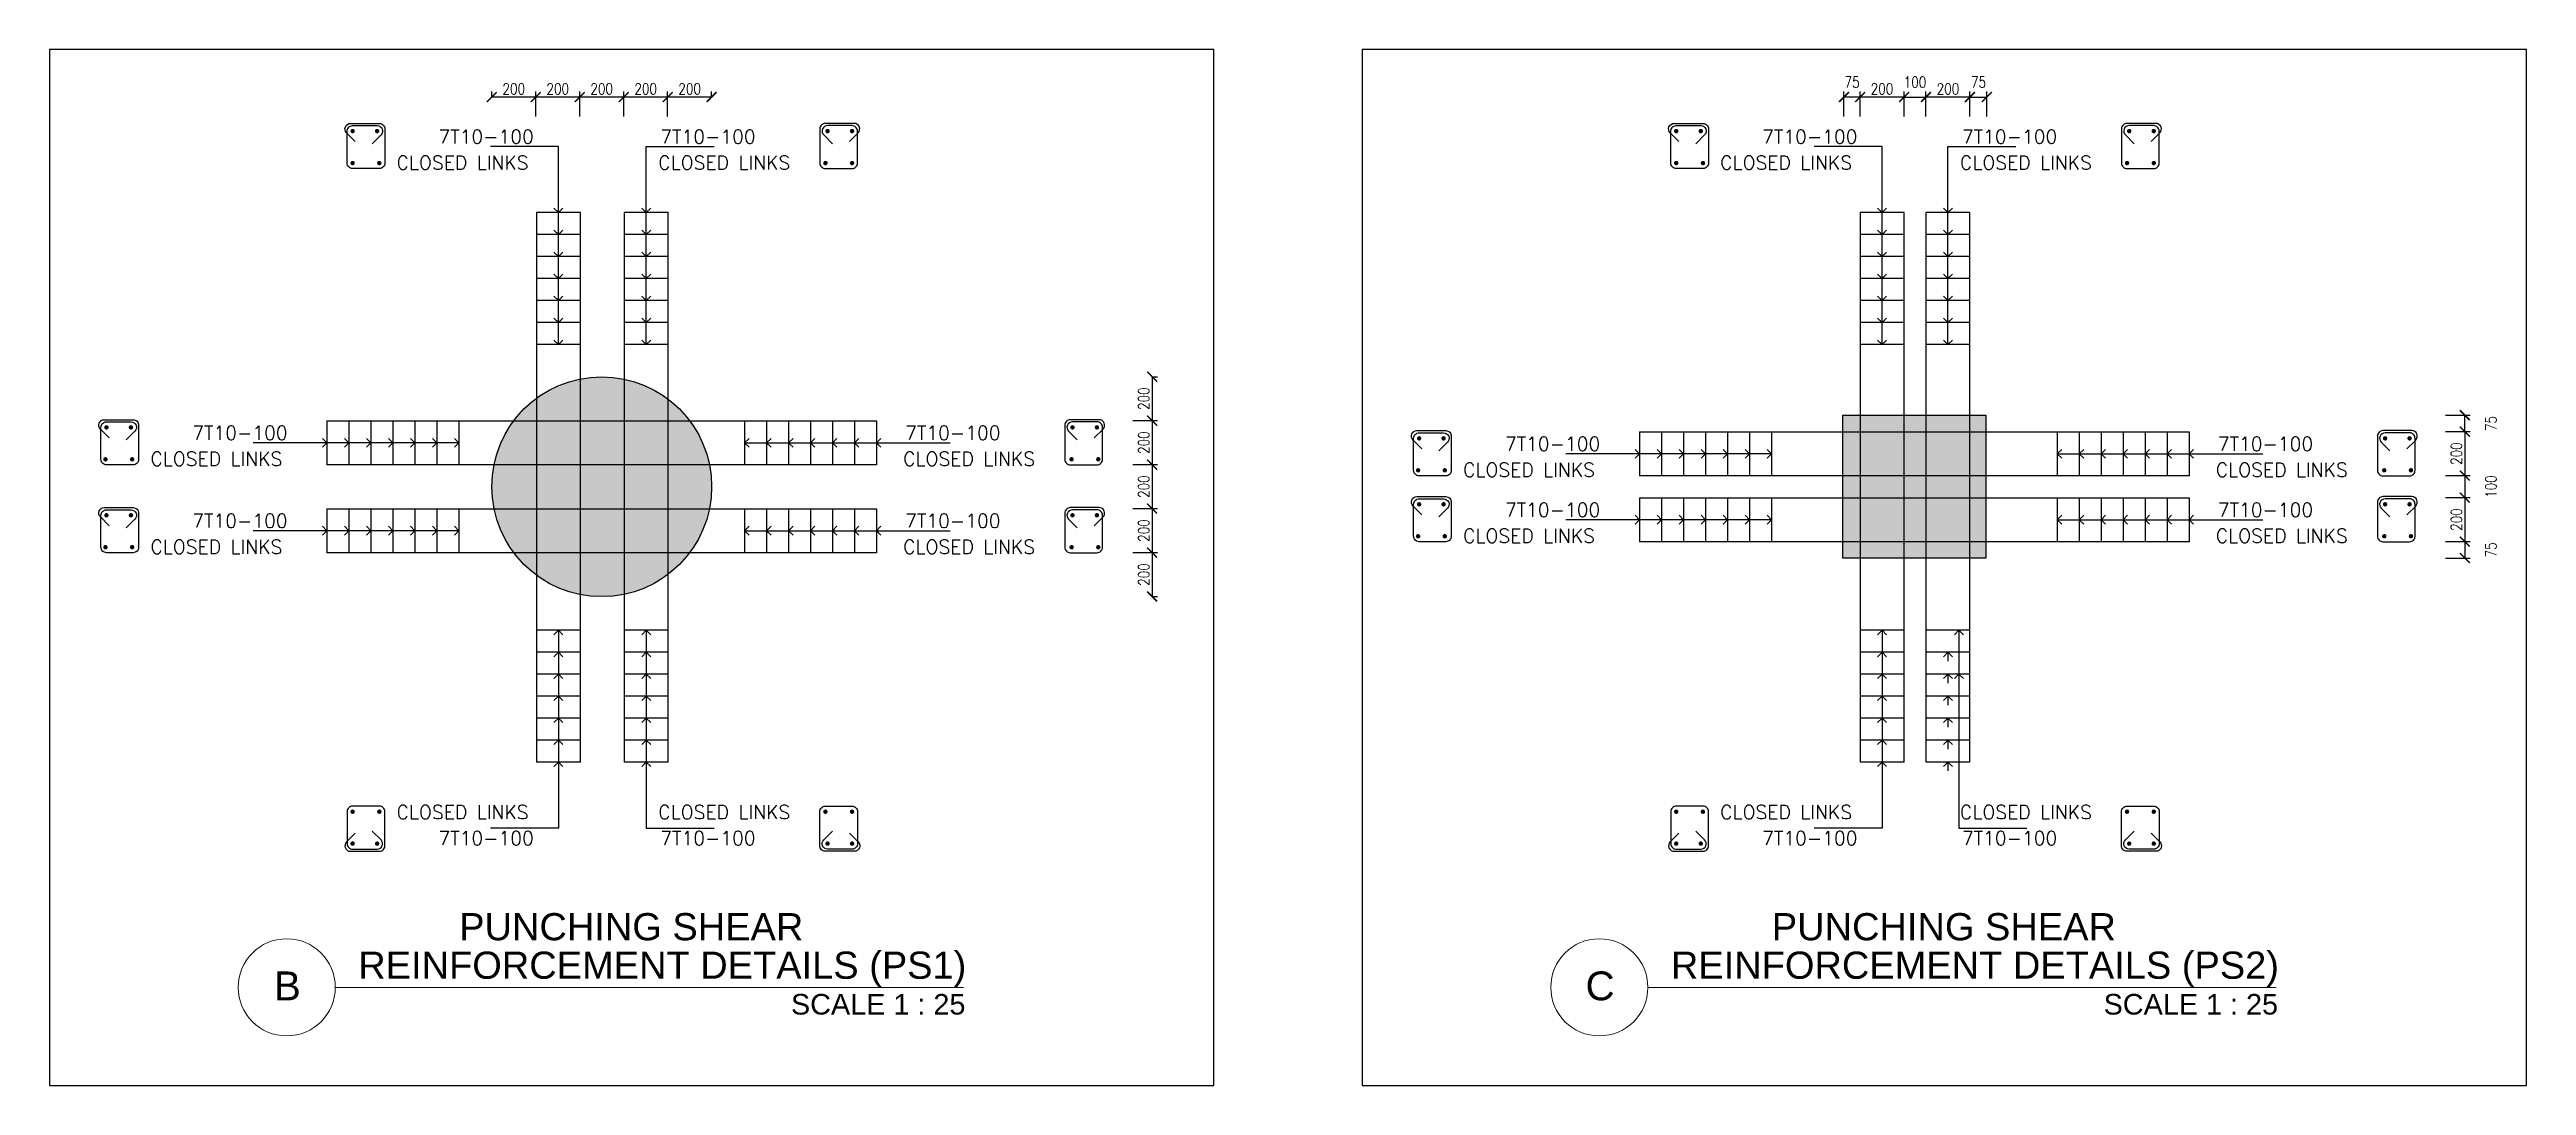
# Model space of a CAD drawing. Header units: inches. Extents: x -1387 to 66769, y -34670 to 11651.
# Drawn here: x -1387 to 9881, y -26467 to -21755 of the extents above; entities that cross this region are included whole.
import ezdxf
from ezdxf import colors
from ezdxf.entities.mleader import LeaderData, LeaderLine
from ezdxf.enums import TextEntityAlignment as Align
from ezdxf.math import Vec2, Vec3

# ---------------------------------------------------------------- set-up
doc = ezdxf.new("R2010")
doc.units = ezdxf.units.IN
doc.header["$MEASUREMENT"] = 0
for name, color, linetype in [('-frame', 1, 'Continuous'), ('2nd Basement Framing Plan$0$S-CONC-PATT', 250, 'Continuous'), ('2nd Basement Framing Plan$0$S-DT-DIMS', 7, 'Continuous'), ('2nd Basement Framing Plan$0$S-RBAR', 4, 'Continuous'), ('2nd Basement Framing Plan$0$S-RBAR-SEC', 4, 'Continuous'), ('2nd Basement Framing Plan$0$XS-DT-LEADER', 43, 'Continuous'), ('2nd Basement Framing Plan$0$XS-DT-TEXT', 91, 'Continuous')]:
    doc.layers.add(name, color=color, linetype=linetype)
doc.layers.add('2nd Basement Framing Plan$0$S-TEXT-SUB TITLE', color=2, linetype='Continuous', lineweight=9)
doc.styles.add('2nd Basement Framing Plan$0$APG ROMANS 0.80', font='romans.shx', dxfattribs={"width": 0.8})
doc.styles.add('2nd Basement Framing Plan$0$XS-DOME DETAILS$0$Arial', font='arial.ttf')
doc.styles.add('2nd Basement Framing Plan$0$XS-STAIR DETAILS$0$APG ROMANS 0.80', font='romans.shx', dxfattribs={"width": 0.8})
doc.styles.get("Standard").update_dxf_attribs({"font": 'arial.ttf'})
doc.dimstyles.new('2nd Basement Framing Plan$0$APG-STR-25 DT', dxfattribs={"dimscale": 250, "dimtxt": 0.2, "dimasz": 0.18, "dimexe": 0.1, "dimexo": 0.1, "dimgap": 0.05, "dimtad": 1, "dimdec": 0, "dimrnd": 5, "dimzin": 3, "dimdsep": 46, "dimtxsty": '2nd Basement Framing Plan$0$APG ROMANS 0.80', "dimblk": '2nd Basement Framing Plan$0$_ARCHTICK', "dimcen": 0.05, "dimclrd": 256, "dimclre": 256, "dimclrt": 2, "dimadec": 0, "dimazin": 0, "dimtfac": 1, "dimtdec": 0, "dimtofl": 0, "dimtmove": 2, "dimatfit": 3, "dimfxl": 0.35, "dimfxlon": 1, "dimtolj": 1, "dimtzin": 0, "dimarcsym": 0})

msp = doc.modelspace()

# ---------------------------------------------------------------- texts
at = {"layer": '2nd Basement Framing Plan$0$S-TEXT-SUB TITLE', "style": '2nd Basement Framing Plan$0$XS-DOME DETAILS$0$Arial'}
for p in [(476.7, -25806.8), (6447.7, -25806.8)]:
    msp.add_text('PUNCHING SHEAR', height=123.75, dxfattribs=at).set_placement(p)
at = {"layer": '2nd Basement Framing Plan$0$XS-DT-TEXT', "style": '2nd Basement Framing Plan$0$XS-STAIR DETAILS$0$APG ROMANS 0.80'}
for s, p in [('7T10-100', (382.3, -22150.9, 0)), ('7T10-100', (1391.4, -22150.9, 0)), ('7T10-100', (6403.4, -22150.9, 0)), ('7T10-100', (7312.4, -22150.9, 0)), ('CLOSED LINKS', (191.9, -22269.2, 0)), ('CLOSED LINKS', (1382.4, -22269.2, 0)), ('CLOSED LINKS', (6212.9, -22269.2, 0)), ('CLOSED LINKS', (7303.5, -22269.2, 0)), ('7T10-100', (-737.5, -23498.5, 0)), ('7T10-100', (2505.3, -23498.5, 0)), ('7T10-100', (5233.6, -23548.5, 0)), ('7T10-100', (8476.4, -23548.5, 0)), ('CLOSED LINKS', (-928, -23616.8, 0)), ('CLOSED LINKS', (2496.4, -23616.8, 0)), ('CLOSED LINKS', (5043.1, -23666.8, 0)), ('CLOSED LINKS', (8467.5, -23666.8, 0)), ('7T10-100', (-737.5, -23898.5, 0)), ('7T10-100', (2505.3, -23898.5, 0)), ('7T10-100', (5233.6, -23848.5, 0)), ('7T10-100', (8476.4, -23848.5, 0)), ('CLOSED LINKS', (-928, -24016.8, 0)), ('CLOSED LINKS', (2496.4, -24016.8, 0)), ('CLOSED LINKS', (5043.1, -23966.8, 0)), ('CLOSED LINKS', (8467.5, -23966.8, 0)), ('CLOSED LINKS', (191.9, -25223.7, 0)), ('CLOSED LINKS', (1382.4, -25223.7, 0)), ('CLOSED LINKS', (6212.9, -25223.7, 0)), ('CLOSED LINKS', (7303.5, -25223.7, 0)), ('7T10-100', (382.3, -25342, 0)), ('7T10-100', (1391.4, -25342, 0)), ('7T10-100', (6403.4, -25342, 0)), ('7T10-100', (7312.4, -25342, 0))]:
    msp.add_text(s, height=62.5, dxfattribs=at).set_placement(p, align=Align.MIDDLE_LEFT)

# ---------------------------------------------------------------- blocks, each defined once
blk = doc.blocks.new('2nd Basement Framing Plan$0$XS-STAIR DETAILS$0$_Open90')
at = {"color": 4, "linetype": 'ByBlock', "lineweight": -2}
for p, q in [((0, 0), (-1, 0)), ((-0.5, 0.5), (0, 0)), ((0, 0), (-0.5, -0.5))]:
    blk.add_line(p, q, dxfattribs=at)
blk = doc.blocks.new('2nd Basement Framing Plan$0$_ARCHTICK')
at = {"color": 0, "linetype": 'ByBlock', "const_width": 0.15}
blk.add_lwpolyline([(-0.5, -0.5), (0.5, 0.5)], dxfattribs=at)
blk = doc.blocks.new('*D14')
at = {"layer": '2nd Basement Framing Plan$0$S-DT-DIMS', "lineweight": -2, "transparency": 16777216}
for p, q in [((3541, -23443), (3654, -23443)), ((3629, -23443), (3629, -23643)), ((3541, -23643), (3654, -23643))]:
    blk.add_line(p, q, dxfattribs=at)
at = {"layer": 'DEFPOINTS', "color": 0, "transparency": 16777216}
for p in [(2375, -23443), (2375, -23643), (3629, -23643)]:
    blk.add_point(p, dxfattribs=at)
at = {"layer": '2nd Basement Framing Plan$0$S-DT-DIMS', "lineweight": -2, "transparency": 16777216, "xscale": 45, "yscale": 45, "zscale": 45}
for p, rotation in [((3629, -23443), 90), ((3629, -23643), 270)]:
    blk.add_blockref('2nd Basement Framing Plan$0$_ARCHTICK', p, dxfattribs=dict(at, rotation=rotation))
at = {"layer": '2nd Basement Framing Plan$0$S-DT-DIMS', "color": 2, "transparency": 16777216, "insert": (3591, -23543), "char_height": 50, "attachment_point": 5, "rotation": 90, "style": '2nd Basement Framing Plan$0$APG ROMANS 0.80'}
blk.add_mtext('\\A1;200', dxfattribs=at)
blk = doc.blocks.new('*D15')
at = {"layer": '2nd Basement Framing Plan$0$S-DT-DIMS', "lineweight": -2, "transparency": 16777216}
for p, q in [((3541, -23843), (3654, -23843)), ((3629, -23843), (3629, -24043)), ((3541, -24043), (3654, -24043))]:
    blk.add_line(p, q, dxfattribs=at)
at = {"layer": 'DEFPOINTS', "color": 0, "transparency": 16777216}
for p in [(2375, -23843), (2375, -24043), (3629, -24043)]:
    blk.add_point(p, dxfattribs=at)
at = {"layer": '2nd Basement Framing Plan$0$S-DT-DIMS', "lineweight": -2, "transparency": 16777216, "xscale": 45, "yscale": 45, "zscale": 45}
for p, rotation in [((3629, -23843), 90), ((3629, -24043), 270)]:
    blk.add_blockref('2nd Basement Framing Plan$0$_ARCHTICK', p, dxfattribs=dict(at, rotation=rotation))
at = {"layer": '2nd Basement Framing Plan$0$S-DT-DIMS', "color": 2, "transparency": 16777216, "insert": (3591, -23943), "char_height": 50, "attachment_point": 5, "rotation": 90, "style": '2nd Basement Framing Plan$0$APG ROMANS 0.80'}
blk.add_mtext('\\A1;200', dxfattribs=at)
blk = doc.blocks.new('*D16')
at = {"layer": '2nd Basement Framing Plan$0$S-DT-DIMS', "lineweight": -2, "transparency": 16777216}
for p, q in [((3629, -23243), (3654, -23243)), ((3629, -23243), (3629, -23443)), ((3629, -23443), (3654, -23443))]:
    blk.add_line(p, q, dxfattribs=at)
at = {"layer": 'DEFPOINTS', "color": 0, "transparency": 16777216}
for p in [(3629, -23243, 0), (3629, -23443, 0), (3629, -23443)]:
    blk.add_point(p, dxfattribs=at)
at = {"layer": '2nd Basement Framing Plan$0$S-DT-DIMS', "lineweight": -2, "transparency": 16777216, "xscale": 45, "yscale": 45, "zscale": 45}
for p, rotation in [((3629, -23243), 90), ((3629, -23443), 270)]:
    blk.add_blockref('2nd Basement Framing Plan$0$_ARCHTICK', p, dxfattribs=dict(at, rotation=rotation))
at = {"layer": '2nd Basement Framing Plan$0$S-DT-DIMS', "color": 2, "transparency": 16777216, "insert": (3591, -23343), "char_height": 50, "attachment_point": 5, "rotation": 90, "style": '2nd Basement Framing Plan$0$APG ROMANS 0.80'}
blk.add_mtext('\\A1;200', dxfattribs=at)
blk = doc.blocks.new('*D17')
at = {"layer": '2nd Basement Framing Plan$0$S-DT-DIMS', "lineweight": -2, "transparency": 16777216}
for p, q in [((3629, -23643), (3654, -23643)), ((3629, -23643), (3629, -23843)), ((3629, -23843), (3654, -23843))]:
    blk.add_line(p, q, dxfattribs=at)
at = {"layer": 'DEFPOINTS', "color": 0, "transparency": 16777216}
for p in [(3629, -23643, 0), (3629, -23843, 0), (3629, -23843)]:
    blk.add_point(p, dxfattribs=at)
at = {"layer": '2nd Basement Framing Plan$0$S-DT-DIMS', "lineweight": -2, "transparency": 16777216, "xscale": 45, "yscale": 45, "zscale": 45}
for p, rotation in [((3629, -23643), 90), ((3629, -23843), 270)]:
    blk.add_blockref('2nd Basement Framing Plan$0$_ARCHTICK', p, dxfattribs=dict(at, rotation=rotation))
at = {"layer": '2nd Basement Framing Plan$0$S-DT-DIMS', "color": 2, "transparency": 16777216, "insert": (3591, -23743), "char_height": 50, "attachment_point": 5, "rotation": 90, "style": '2nd Basement Framing Plan$0$APG ROMANS 0.80'}
blk.add_mtext('\\A1;200', dxfattribs=at)
blk = doc.blocks.new('*D18')
at = {"layer": '2nd Basement Framing Plan$0$S-DT-DIMS', "lineweight": -2, "transparency": 16777216}
for p, q in [((3629, -24043), (3654, -24043)), ((3629, -24043), (3629, -24243)), ((3629, -24243), (3654, -24243))]:
    blk.add_line(p, q, dxfattribs=at)
at = {"layer": 'DEFPOINTS', "color": 0, "transparency": 16777216}
for p in [(3629, -24043, 0), (3629, -24243, 0), (3629, -24243)]:
    blk.add_point(p, dxfattribs=at)
at = {"layer": '2nd Basement Framing Plan$0$S-DT-DIMS', "lineweight": -2, "transparency": 16777216, "xscale": 45, "yscale": 45, "zscale": 45}
for p, rotation in [((3629, -24043), 90), ((3629, -24243), 270)]:
    blk.add_blockref('2nd Basement Framing Plan$0$_ARCHTICK', p, dxfattribs=dict(at, rotation=rotation))
at = {"layer": '2nd Basement Framing Plan$0$S-DT-DIMS', "color": 2, "transparency": 16777216, "insert": (3591, -24143), "char_height": 50, "attachment_point": 5, "rotation": 90, "style": '2nd Basement Framing Plan$0$APG ROMANS 0.80'}
blk.add_mtext('\\A1;200', dxfattribs=at)
blk = doc.blocks.new('*U13')
at = {"color": 0}
blk.add_line((0.589, 0), (8.211, 0), dxfattribs=at)
blk.add_circle((0, 0), 0.589, dxfattribs=at)
at = {"style": '2nd Basement Framing Plan$0$XS-DOME DETAILS$0$Arial'}
blk.add_attdef('C', (0.868, 0.104), '', height=0.33, dxfattribs=at)
blk.add_attdef('A', text='', height=0.35, dxfattribs=at).set_placement((0.009, 0.018), align=Align.MIDDLE_CENTER)
blk.add_attdef('D', text='', height=0.25, dxfattribs=at).set_placement((8.233, -0.08), align=Align.TOP_RIGHT)
blk = doc.blocks.new('*D19')
at = {"layer": '2nd Basement Framing Plan$0$S-DT-DIMS', "lineweight": -2, "transparency": 16777216}
for p, q in [((1225, -22059), (1225, -21946)), ((1425, -22059), (1425, -21946)), ((1425, -21971), (1225, -21971))]:
    blk.add_line(p, q, dxfattribs=at)
at = {"layer": 'DEFPOINTS', "color": 0, "transparency": 16777216}
for p in [(1225, -21971), (1225, -23225), (1425, -23225)]:
    blk.add_point(p, dxfattribs=at)
at = {"layer": '2nd Basement Framing Plan$0$S-DT-DIMS', "lineweight": -2, "transparency": 16777216, "xscale": 45, "yscale": 45, "zscale": 45, "rotation": 180}
blk.add_blockref('2nd Basement Framing Plan$0$_ARCHTICK', (1225, -21971), dxfattribs=at)
at = {"layer": '2nd Basement Framing Plan$0$S-DT-DIMS', "lineweight": -2, "transparency": 16777216, "xscale": 45, "yscale": 45, "zscale": 45}
blk.add_blockref('2nd Basement Framing Plan$0$_ARCHTICK', (1425, -21971), dxfattribs=at)
at = {"layer": '2nd Basement Framing Plan$0$S-DT-DIMS', "color": 2, "transparency": 16777216, "insert": (1325, -21934), "char_height": 50, "attachment_point": 5, "style": '2nd Basement Framing Plan$0$APG ROMANS 0.80'}
blk.add_mtext('\\A1;200', dxfattribs=at)
blk = doc.blocks.new('*D20')
at = {"layer": '2nd Basement Framing Plan$0$S-DT-DIMS', "lineweight": -2, "transparency": 16777216}
for p, q in [((825, -22059), (825, -21946)), ((1025, -22059), (1025, -21946)), ((1025, -21971), (825, -21971))]:
    blk.add_line(p, q, dxfattribs=at)
at = {"layer": 'DEFPOINTS', "color": 0, "transparency": 16777216}
for p in [(825, -21971), (825, -23225), (1025, -23225)]:
    blk.add_point(p, dxfattribs=at)
at = {"layer": '2nd Basement Framing Plan$0$S-DT-DIMS', "lineweight": -2, "transparency": 16777216, "xscale": 45, "yscale": 45, "zscale": 45, "rotation": 180}
blk.add_blockref('2nd Basement Framing Plan$0$_ARCHTICK', (825, -21971), dxfattribs=at)
at = {"layer": '2nd Basement Framing Plan$0$S-DT-DIMS', "lineweight": -2, "transparency": 16777216, "xscale": 45, "yscale": 45, "zscale": 45}
blk.add_blockref('2nd Basement Framing Plan$0$_ARCHTICK', (1025, -21971), dxfattribs=at)
at = {"layer": '2nd Basement Framing Plan$0$S-DT-DIMS', "color": 2, "transparency": 16777216, "insert": (925, -21934), "char_height": 50, "attachment_point": 5, "style": '2nd Basement Framing Plan$0$APG ROMANS 0.80'}
blk.add_mtext('\\A1;200', dxfattribs=at)
blk = doc.blocks.new('*D21')
at = {"layer": '2nd Basement Framing Plan$0$S-DT-DIMS', "lineweight": -2, "transparency": 16777216}
for p, q in [((1425, -21971), (1425, -21946)), ((1625, -21971), (1625, -21946)), ((1625, -21971), (1425, -21971))]:
    blk.add_line(p, q, dxfattribs=at)
at = {"layer": 'DEFPOINTS', "color": 0, "transparency": 16777216}
for p in [(1425, -21971, 0), (1425, -21971), (1625, -21971, 0)]:
    blk.add_point(p, dxfattribs=at)
at = {"layer": '2nd Basement Framing Plan$0$S-DT-DIMS', "lineweight": -2, "transparency": 16777216, "xscale": 45, "yscale": 45, "zscale": 45, "rotation": 180}
blk.add_blockref('2nd Basement Framing Plan$0$_ARCHTICK', (1425, -21971), dxfattribs=at)
at = {"layer": '2nd Basement Framing Plan$0$S-DT-DIMS', "lineweight": -2, "transparency": 16777216, "xscale": 45, "yscale": 45, "zscale": 45}
blk.add_blockref('2nd Basement Framing Plan$0$_ARCHTICK', (1625, -21971), dxfattribs=at)
at = {"layer": '2nd Basement Framing Plan$0$S-DT-DIMS', "color": 2, "transparency": 16777216, "insert": (1525, -21934), "char_height": 50, "attachment_point": 5, "style": '2nd Basement Framing Plan$0$APG ROMANS 0.80'}
blk.add_mtext('\\A1;200', dxfattribs=at)
blk = doc.blocks.new('*D22')
at = {"layer": '2nd Basement Framing Plan$0$S-DT-DIMS', "lineweight": -2, "transparency": 16777216}
for p, q in [((1025, -21971), (1025, -21946)), ((1225, -21971), (1225, -21946)), ((1225, -21971), (1025, -21971))]:
    blk.add_line(p, q, dxfattribs=at)
at = {"layer": 'DEFPOINTS', "color": 0, "transparency": 16777216}
for p in [(1025, -21971, 0), (1025, -21971), (1225, -21971, 0)]:
    blk.add_point(p, dxfattribs=at)
at = {"layer": '2nd Basement Framing Plan$0$S-DT-DIMS', "lineweight": -2, "transparency": 16777216, "xscale": 45, "yscale": 45, "zscale": 45, "rotation": 180}
blk.add_blockref('2nd Basement Framing Plan$0$_ARCHTICK', (1025, -21971), dxfattribs=at)
at = {"layer": '2nd Basement Framing Plan$0$S-DT-DIMS', "lineweight": -2, "transparency": 16777216, "xscale": 45, "yscale": 45, "zscale": 45}
blk.add_blockref('2nd Basement Framing Plan$0$_ARCHTICK', (1225, -21971), dxfattribs=at)
at = {"layer": '2nd Basement Framing Plan$0$S-DT-DIMS', "color": 2, "transparency": 16777216, "insert": (1125, -21934), "char_height": 50, "attachment_point": 5, "style": '2nd Basement Framing Plan$0$APG ROMANS 0.80'}
blk.add_mtext('\\A1;200', dxfattribs=at)
blk = doc.blocks.new('*D23')
at = {"layer": '2nd Basement Framing Plan$0$S-DT-DIMS', "lineweight": -2, "transparency": 16777216}
for p, q in [((625, -21971), (625, -21946)), ((825, -21971), (825, -21946)), ((825, -21971), (625, -21971))]:
    blk.add_line(p, q, dxfattribs=at)
at = {"layer": 'DEFPOINTS', "color": 0, "transparency": 16777216}
for p in [(625, -21971, 0), (625, -21971), (825, -21971, 0)]:
    blk.add_point(p, dxfattribs=at)
at = {"layer": '2nd Basement Framing Plan$0$S-DT-DIMS', "lineweight": -2, "transparency": 16777216, "xscale": 45, "yscale": 45, "zscale": 45, "rotation": 180}
blk.add_blockref('2nd Basement Framing Plan$0$_ARCHTICK', (625, -21971), dxfattribs=at)
at = {"layer": '2nd Basement Framing Plan$0$S-DT-DIMS', "lineweight": -2, "transparency": 16777216, "xscale": 45, "yscale": 45, "zscale": 45}
blk.add_blockref('2nd Basement Framing Plan$0$_ARCHTICK', (825, -21971), dxfattribs=at)
at = {"layer": '2nd Basement Framing Plan$0$S-DT-DIMS', "color": 2, "transparency": 16777216, "insert": (725, -21934), "char_height": 50, "attachment_point": 5, "style": '2nd Basement Framing Plan$0$APG ROMANS 0.80'}
blk.add_mtext('\\A1;200', dxfattribs=at)
blk = doc.blocks.new('*D94')
at = {"layer": '2nd Basement Framing Plan$0$S-DT-DIMS', "lineweight": -2, "transparency": 16777216}
for p, q in [((9512, -23493), (9625, -23493)), ((9600, -23493), (9600, -23693)), ((9512, -23693), (9625, -23693))]:
    blk.add_line(p, q, dxfattribs=at)
at = {"layer": 'DEFPOINTS', "color": 0, "transparency": 16777216}
for p in [(8346, -23493), (8346, -23693), (9600, -23693)]:
    blk.add_point(p, dxfattribs=at)
at = {"layer": '2nd Basement Framing Plan$0$S-DT-DIMS', "lineweight": -2, "transparency": 16777216, "xscale": 45, "yscale": 45, "zscale": 45}
for p, rotation in [((9600, -23493), 90), ((9600, -23693), 270)]:
    blk.add_blockref('2nd Basement Framing Plan$0$_ARCHTICK', p, dxfattribs=dict(at, rotation=rotation))
at = {"layer": '2nd Basement Framing Plan$0$S-DT-DIMS', "color": 2, "transparency": 16777216, "insert": (9562, -23593), "char_height": 50, "attachment_point": 5, "rotation": 90, "style": '2nd Basement Framing Plan$0$APG ROMANS 0.80'}
blk.add_mtext('\\A1;200', dxfattribs=at)
blk = doc.blocks.new('*D95')
at = {"layer": '2nd Basement Framing Plan$0$S-DT-DIMS', "lineweight": -2, "transparency": 16777216}
for p, q in [((9512, -23793), (9625, -23793)), ((9600, -23793), (9600, -23993)), ((9512, -23993), (9625, -23993))]:
    blk.add_line(p, q, dxfattribs=at)
at = {"layer": 'DEFPOINTS', "color": 0, "transparency": 16777216}
for p in [(8346, -23793), (8346, -23993), (9600, -23993)]:
    blk.add_point(p, dxfattribs=at)
at = {"layer": '2nd Basement Framing Plan$0$S-DT-DIMS', "lineweight": -2, "transparency": 16777216, "xscale": 45, "yscale": 45, "zscale": 45}
for p, rotation in [((9600, -23793), 90), ((9600, -23993), 270)]:
    blk.add_blockref('2nd Basement Framing Plan$0$_ARCHTICK', p, dxfattribs=dict(at, rotation=rotation))
at = {"layer": '2nd Basement Framing Plan$0$S-DT-DIMS', "color": 2, "transparency": 16777216, "insert": (9562, -23893), "char_height": 50, "attachment_point": 5, "rotation": 90, "style": '2nd Basement Framing Plan$0$APG ROMANS 0.80'}
blk.add_mtext('\\A1;200', dxfattribs=at)
blk = doc.blocks.new('*D89')
at = {"layer": '2nd Basement Framing Plan$0$S-DT-DIMS', "lineweight": -2, "transparency": 16777216}
for p, q in [((7149, -22059), (7149, -21946)), ((7349, -22059), (7349, -21946)), ((7349, -21971), (7149, -21971))]:
    blk.add_line(p, q, dxfattribs=at)
at = {"layer": 'DEFPOINTS', "color": 0, "transparency": 16777216}
for p in [(7149, -21971), (7149, -23225), (7349, -23225)]:
    blk.add_point(p, dxfattribs=at)
at = {"layer": '2nd Basement Framing Plan$0$S-DT-DIMS', "lineweight": -2, "transparency": 16777216, "xscale": 45, "yscale": 45, "zscale": 45, "rotation": 180}
blk.add_blockref('2nd Basement Framing Plan$0$_ARCHTICK', (7149, -21971), dxfattribs=at)
at = {"layer": '2nd Basement Framing Plan$0$S-DT-DIMS', "lineweight": -2, "transparency": 16777216, "xscale": 45, "yscale": 45, "zscale": 45}
blk.add_blockref('2nd Basement Framing Plan$0$_ARCHTICK', (7349, -21971), dxfattribs=at)
at = {"layer": '2nd Basement Framing Plan$0$S-DT-DIMS', "color": 2, "transparency": 16777216, "insert": (7249, -21934), "char_height": 50, "attachment_point": 5, "style": '2nd Basement Framing Plan$0$APG ROMANS 0.80'}
blk.add_mtext('\\A1;200', dxfattribs=at)
blk = doc.blocks.new('*D90')
at = {"layer": '2nd Basement Framing Plan$0$S-DT-DIMS', "lineweight": -2, "transparency": 16777216}
for p, q in [((6849, -22059), (6849, -21946)), ((7049, -22059), (7049, -21946)), ((7049, -21971), (6849, -21971))]:
    blk.add_line(p, q, dxfattribs=at)
at = {"layer": 'DEFPOINTS', "color": 0, "transparency": 16777216}
for p in [(6849, -21971), (6849, -23225), (7049, -23225)]:
    blk.add_point(p, dxfattribs=at)
at = {"layer": '2nd Basement Framing Plan$0$S-DT-DIMS', "lineweight": -2, "transparency": 16777216, "xscale": 45, "yscale": 45, "zscale": 45, "rotation": 180}
blk.add_blockref('2nd Basement Framing Plan$0$_ARCHTICK', (6849, -21971), dxfattribs=at)
at = {"layer": '2nd Basement Framing Plan$0$S-DT-DIMS', "lineweight": -2, "transparency": 16777216, "xscale": 45, "yscale": 45, "zscale": 45}
blk.add_blockref('2nd Basement Framing Plan$0$_ARCHTICK', (7049, -21971), dxfattribs=at)
at = {"layer": '2nd Basement Framing Plan$0$S-DT-DIMS', "color": 2, "transparency": 16777216, "insert": (6949, -21934), "char_height": 50, "attachment_point": 5, "style": '2nd Basement Framing Plan$0$APG ROMANS 0.80'}
blk.add_mtext('\\A1;200', dxfattribs=at)
blk = doc.blocks.new('*D102')
at = {"layer": '2nd Basement Framing Plan$0$S-DT-DIMS', "lineweight": -2, "transparency": 16777216}
for p, q in [((7049, -22059), (7049, -21946)), ((7149, -21971), (7149, -21946)), ((7049, -21971), (7149, -21971))]:
    blk.add_line(p, q, dxfattribs=at)
at = {"layer": 'DEFPOINTS', "color": 0, "transparency": 16777216}
for p in [(7149, -21971, 0), (7149, -21971), (7049, -23225, 0)]:
    blk.add_point(p, dxfattribs=at)
at = {"layer": '2nd Basement Framing Plan$0$S-DT-DIMS', "lineweight": -2, "transparency": 16777216, "xscale": 45, "yscale": 45, "zscale": 45, "rotation": 180}
blk.add_blockref('2nd Basement Framing Plan$0$_ARCHTICK', (7049, -21971), dxfattribs=at)
at = {"layer": '2nd Basement Framing Plan$0$S-DT-DIMS', "lineweight": -2, "transparency": 16777216, "xscale": 45, "yscale": 45, "zscale": 45}
blk.add_blockref('2nd Basement Framing Plan$0$_ARCHTICK', (7149, -21971), dxfattribs=at)
at = {"layer": '2nd Basement Framing Plan$0$S-DT-DIMS', "color": 2, "transparency": 16777216, "insert": (7099, -21903), "char_height": 50, "attachment_point": 5, "style": '2nd Basement Framing Plan$0$APG ROMANS 0.80'}
blk.add_mtext('\\A1;100', dxfattribs=at)
blk = doc.blocks.new('*D103')
at = {"layer": '2nd Basement Framing Plan$0$S-DT-DIMS', "lineweight": -2, "transparency": 16777216}
for p, q in [((7349, -22059), (7349, -21946)), ((7426, -22059), (7426, -21946)), ((7349, -21971), (7426, -21971))]:
    blk.add_line(p, q, dxfattribs=at)
at = {"layer": 'DEFPOINTS', "color": 0, "transparency": 16777216}
for p in [(7426, -21971), (7349, -23225, 0), (7426, -23418)]:
    blk.add_point(p, dxfattribs=at)
at = {"layer": '2nd Basement Framing Plan$0$S-DT-DIMS', "lineweight": -2, "transparency": 16777216, "xscale": 45, "yscale": 45, "zscale": 45, "rotation": 180}
blk.add_blockref('2nd Basement Framing Plan$0$_ARCHTICK', (7349, -21971), dxfattribs=at)
at = {"layer": '2nd Basement Framing Plan$0$S-DT-DIMS', "lineweight": -2, "transparency": 16777216, "xscale": 45, "yscale": 45, "zscale": 45}
blk.add_blockref('2nd Basement Framing Plan$0$_ARCHTICK', (7426, -21971), dxfattribs=at)
at = {"layer": '2nd Basement Framing Plan$0$S-DT-DIMS', "color": 2, "transparency": 16777216, "insert": (7388, -21903), "char_height": 50, "attachment_point": 5, "style": '2nd Basement Framing Plan$0$APG ROMANS 0.80'}
blk.add_mtext('\\A1;75', dxfattribs=at)
blk = doc.blocks.new('*D104')
at = {"layer": '2nd Basement Framing Plan$0$S-DT-DIMS', "lineweight": -2, "transparency": 16777216}
for p, q in [((6776, -22059), (6776, -21946)), ((6849, -22059), (6849, -21946)), ((6849, -21971), (6776, -21971))]:
    blk.add_line(p, q, dxfattribs=at)
at = {"layer": 'DEFPOINTS', "color": 0, "transparency": 16777216}
for p in [(6776, -21971), (6849, -23225, 0), (6776, -23418)]:
    blk.add_point(p, dxfattribs=at)
at = {"layer": '2nd Basement Framing Plan$0$S-DT-DIMS', "lineweight": -2, "transparency": 16777216, "xscale": 45, "yscale": 45, "zscale": 45, "rotation": 180}
blk.add_blockref('2nd Basement Framing Plan$0$_ARCHTICK', (6776, -21971), dxfattribs=at)
at = {"layer": '2nd Basement Framing Plan$0$S-DT-DIMS', "lineweight": -2, "transparency": 16777216, "xscale": 45, "yscale": 45, "zscale": 45}
blk.add_blockref('2nd Basement Framing Plan$0$_ARCHTICK', (6849, -21971), dxfattribs=at)
at = {"layer": '2nd Basement Framing Plan$0$S-DT-DIMS', "color": 2, "transparency": 16777216, "insert": (6813, -21903), "char_height": 50, "attachment_point": 5, "style": '2nd Basement Framing Plan$0$APG ROMANS 0.80'}
blk.add_mtext('\\A1;75', dxfattribs=at)
blk = doc.blocks.new('*D105')
at = {"layer": '2nd Basement Framing Plan$0$S-DT-DIMS', "lineweight": -2, "transparency": 16777216}
for p, q in [((9512, -23693), (9625, -23693)), ((9600, -23693), (9600, -23793)), ((9571, -23793), (9625, -23793))]:
    blk.add_line(p, q, dxfattribs=at)
at = {"layer": 'DEFPOINTS', "color": 0, "transparency": 16777216}
for p in [(8346, -23693, 0), (9546, -23793, 0), (9600, -23793)]:
    blk.add_point(p, dxfattribs=at)
at = {"layer": '2nd Basement Framing Plan$0$S-DT-DIMS', "lineweight": -2, "transparency": 16777216, "xscale": 45, "yscale": 45, "zscale": 45}
for p, rotation in [((9600, -23693), 90), ((9600, -23793), 270)]:
    blk.add_blockref('2nd Basement Framing Plan$0$_ARCHTICK', p, dxfattribs=dict(at, rotation=rotation))
at = {"layer": '2nd Basement Framing Plan$0$S-DT-DIMS', "color": 2, "transparency": 16777216, "insert": (9719, -23743), "char_height": 50, "attachment_point": 5, "rotation": 90, "style": '2nd Basement Framing Plan$0$APG ROMANS 0.80'}
blk.add_mtext('\\A1;100', dxfattribs=at)
blk = doc.blocks.new('*D106')
at = {"layer": '2nd Basement Framing Plan$0$S-DT-DIMS', "lineweight": -2, "transparency": 16777216}
for p, q in [((9512, -23418), (9625, -23418)), ((9600, -23493), (9600, -23418)), ((9512, -23493), (9625, -23493))]:
    blk.add_line(p, q, dxfattribs=at)
at = {"layer": 'DEFPOINTS', "color": 0, "transparency": 16777216}
for p in [(7421, -23418), (9600, -23418), (8346, -23493, 0)]:
    blk.add_point(p, dxfattribs=at)
at = {"layer": '2nd Basement Framing Plan$0$S-DT-DIMS', "lineweight": -2, "transparency": 16777216, "xscale": 45, "yscale": 45, "zscale": 45}
for p, rotation in [((9600, -23418), 90), ((9600, -23493), 270)]:
    blk.add_blockref('2nd Basement Framing Plan$0$_ARCHTICK', p, dxfattribs=dict(at, rotation=rotation))
at = {"layer": '2nd Basement Framing Plan$0$S-DT-DIMS', "color": 2, "transparency": 16777216, "insert": (9719, -23456), "char_height": 50, "attachment_point": 5, "rotation": 90, "style": '2nd Basement Framing Plan$0$APG ROMANS 0.80'}
blk.add_mtext('\\A1;75', dxfattribs=at)
blk = doc.blocks.new('*D107')
at = {"layer": '2nd Basement Framing Plan$0$S-DT-DIMS', "lineweight": -2, "transparency": 16777216}
for p, q in [((9512, -23993), (9625, -23993)), ((9600, -23993), (9600, -24068)), ((9512, -24068), (9625, -24068))]:
    blk.add_line(p, q, dxfattribs=at)
at = {"layer": 'DEFPOINTS', "color": 0, "transparency": 16777216}
for p in [(8346, -23993, 0), (7421, -24068), (9600, -24068)]:
    blk.add_point(p, dxfattribs=at)
at = {"layer": '2nd Basement Framing Plan$0$S-DT-DIMS', "lineweight": -2, "transparency": 16777216, "xscale": 45, "yscale": 45, "zscale": 45}
for p, rotation in [((9600, -23993), 90), ((9600, -24068), 270)]:
    blk.add_blockref('2nd Basement Framing Plan$0$_ARCHTICK', p, dxfattribs=dict(at, rotation=rotation))
at = {"layer": '2nd Basement Framing Plan$0$S-DT-DIMS', "color": 2, "transparency": 16777216, "insert": (9719, -24031), "char_height": 50, "attachment_point": 5, "rotation": 90, "style": '2nd Basement Framing Plan$0$APG ROMANS 0.80'}
blk.add_mtext('\\A1;75', dxfattribs=at)

# ---------------------------------------------------------------- dimensions: what is measured, and where the dimension line sits
at = {"layer": '2nd Basement Framing Plan$0$S-DT-DIMS'}
for base, p1, p2, picture, middle in [((625, -21971.3), (825, -21971.3, 0), (625, -21971.3, 0), '*D23', (725, -21933.8)), ((1025, -21971.3), (1225, -21971.3, 0), (1025, -21971.3, 0), '*D22', (1125, -21933.8)), ((1425, -21971.3, 0), (1625, -21971.3, 0), (1425, -21971.3, 0), '*D21', (1525, -21933.8, 0))]:
    dim = msp.add_linear_dim(base=base, p1=p1, p2=p2, dimstyle='2nd Basement Framing Plan$0$APG-STR-25 DT', dxfattribs=at)
    dim.commit()
    dim.dimension.update_dxf_attribs({"geometry": picture, "text_midpoint": middle})
for base, p1, p2, picture, middle in [((825, -21971.3, 0), (1025, -23225, 0), (825, -23225, 0), '*D20', (925, -21933.8, 0)), ((1225, -21971.3, 0), (1425, -23225, 0), (1225, -23225, 0), '*D19', (1325, -21933.8, 0)), ((6776.1, -21971.3), (6849, -23225, 0), (6776.1, -23418.5), '*D104', (6812.5, -21902.6)), ((6849, -21971.3, 0), (7049, -23225, 0), (6849, -23225, 0), '*D90', (6949, -21933.8, 0)), ((7149, -21971.3), (7049, -23225, 0), (7149, -21971.3, 0), '*D102', (7099, -21902.6)), ((7149, -21971.3, 0), (7349, -23225, 0), (7149, -23225, 0), '*D89', (7249, -21933.8, 0)), ((7426.1, -21971.3), (7349, -23225, 0), (7426.1, -23418.5), '*D103', (7387.5, -21902.6))]:
    dim = msp.add_linear_dim(base=base, p1=p1, p2=p2, dimstyle='2nd Basement Framing Plan$0$APG-STR-25 DT', override={"dimarcsym": 1}, dxfattribs=at)
    dim.commit()
    dim.dimension.update_dxf_attribs({"geometry": picture, "text_midpoint": middle})
for base, p1, p2, picture, middle in [((3628.8, -23443.5, 0), (3628.8, -23243.5, 0), (3628.8, -23443.5, 0), '*D16', (3591.3, -23343.5, 0)), ((3628.8, -23843.5), (3628.8, -23643.5, 0), (3628.8, -23843.5, 0), '*D17', (3591.3, -23743.5)), ((3628.8, -24243.5), (3628.8, -24043.5, 0), (3628.8, -24243.5, 0), '*D18', (3591.3, -24143.5))]:
    dim = msp.add_linear_dim(base=base, p1=p1, p2=p2, angle=90, dimstyle='2nd Basement Framing Plan$0$APG-STR-25 DT', dxfattribs=at)
    dim.commit()
    dim.dimension.update_dxf_attribs({"geometry": picture, "text_midpoint": middle})
for base, p1, p2, picture, middle in [((3628.8, -23643.5, 0), (2375.2, -23443.5, 0), (2375.2, -23643.5, 0), '*D14', (3591.3, -23543.5, 0)), ((9599.9, -23418.5), (8346.3, -23493.5, 0), (7421.1, -23418.5), '*D106', (9718.7, -23456)), ((9599.9, -23693.5, 0), (8346.3, -23493.5, 0), (8346.3, -23693.5, 0), '*D94', (9562.4, -23593.5, 0)), ((9599.9, -23793.5), (8346.3, -23693.5, 0), (9546.2, -23793.5, 0), '*D105', (9718.7, -23743.5)), ((9599.9, -23993.5, 0), (8346.3, -23793.5, 0), (8346.3, -23993.5, 0), '*D95', (9562.4, -23893.5, 0)), ((3628.8, -24043.5, 0), (2375.2, -23843.5, 0), (2375.2, -24043.5, 0), '*D15', (3591.3, -23943.5, 0)), ((9599.9, -24068.5), (8346.3, -23993.5, 0), (7421.1, -24068.5), '*D107', (9718.7, -24031))]:
    dim = msp.add_linear_dim(base=base, p1=p1, p2=p2, angle=90, dimstyle='2nd Basement Framing Plan$0$APG-STR-25 DT', override={"dimarcsym": 1}, dxfattribs=at)
    dim.commit()
    dim.dimension.update_dxf_attribs({"geometry": picture, "text_midpoint": middle})

# ---------------------------------------------------------------- hatches: boundary and pattern name
at = {"layer": '2nd Basement Framing Plan$0$S-CONC-PATT'}
h = msp.add_hatch(color=256, dxfattribs=at)
h.dxf.hatch_style = 1
edge = h.paths.add_edge_path()
edge.add_arc((1125, -23743.5), 500, 0, 360)
h = msp.add_hatch(color=256, dxfattribs=at)
h.dxf.hatch_style = 1
h.paths.add_polyline_path([(6771.1, -23418.5), (7421.1, -23418.5), (7421.1, -24068.5), (6771.1, -24068.5)])

# ---------------------------------------------------------------- linework, layer by layer
at = {"layer": '-frame', "elevation": 0}
msp.add_lwpolyline([(6771.1, -23418.5), (7421.1, -23418.5), (7421.1, -24068.5), (6771.1, -24068.5)], close=True, dxfattribs=at)
at = {"layer": '-frame'}
msp.add_circle((1125, -23743.5, 0), 500, dxfattribs=at)
at = {"layer": '2nd Basement Framing Plan$0$S-RBAR'}
for p, q in [((827.9, -22496.2, 0), (827.9, -24996.6, 0)), ((1027.9, -24996.6, 0), (1027.9, -22496.2, 0)), ((1227.9, -22496.2, 0), (1227.9, -24996.6, 0)), ((1427.9, -24996.6, 0), (1427.9, -22496.2, 0)), ((6849, -22496.2, 0), (6849, -24996.6, 0)), ((7049, -24996.6, 0), (7049, -22496.2, 0)), ((7149, -22496.2, 0), (7149, -24996.6, 0)), ((7349, -24996.6, 0), (7349, -22496.2, 0)), ((-125.2, -23443.5, 0), (2375.2, -23443.5, 0)), ((5845.9, -23493.5, 0), (8346.3, -23493.5, 0)), ((2375.2, -23643.5, 0), (-125.2, -23643.5, 0)), ((8346.3, -23693.5, 0), (5845.9, -23693.5, 0)), ((-125.2, -23843.5, 0), (2375.2, -23843.5, 0)), ((5845.9, -23793.5, 0), (8346.3, -23793.5, 0)), ((8346.3, -23993.5, 0), (5845.9, -23993.5, 0)), ((2375.2, -24043.5, 0), (-125.2, -24043.5, 0))]:
    msp.add_line(p, q, dxfattribs=at)
at = {"layer": '2nd Basement Framing Plan$0$S-RBAR', "elevation": 0}
for points in [[(4, -22173.2), (-35.7, -22133.5, -0.6681786), (-18, -22090.9), (113.4, -22090.9, -0.4142136), (138.4, -22115.9), (138.4, -22271.2, -0.4142136), (113.4, -22296.2), (-8, -22296.2, -0.4142136), (-33, -22271.2), (-33, -22125.9, -0.4142136), (-8, -22100.9), (103.4, -22100.9, -0.6681786), (121.1, -22143.5), (81.4, -22183.2)], [(2251.9, -22173.2), (2291.6, -22133.5, 0.6681786), (2273.9, -22090.9), (2142.5, -22090.9, 0.4142136), (2117.5, -22115.9), (2117.5, -22271.2, 0.4142136), (2142.5, -22296.2), (2263.9, -22296.2, 0.4142136), (2288.9, -22271.2), (2288.9, -22125.9, 0.4142136), (2263.9, -22100.9), (2152.5, -22100.9, 0.6681786), (2134.8, -22143.5), (2174.5, -22183.2)], [(6025, -22173.2), (5985.4, -22133.5, -0.6681786), (6003, -22090.9), (6134.5, -22090.9, -0.4142136), (6159.5, -22115.9), (6159.5, -22271.2, -0.4142136), (6134.5, -22296.2), (6013, -22296.2, -0.4142136), (5988, -22271.2), (5988, -22125.9, -0.4142136), (6013, -22100.9), (6124.5, -22100.9, -0.6681786), (6142.2, -22143.5), (6102.5, -22183.2)], [(8173, -22173.2), (8212.7, -22133.5, 0.6681786), (8195, -22090.9), (8063.5, -22090.9, 0.4142136), (8038.5, -22115.9), (8038.5, -22271.2, 0.4142136), (8063.5, -22296.2), (8185, -22296.2, 0.4142136), (8210, -22271.2), (8210, -22125.9, 0.4142136), (8185, -22100.9), (8073.5, -22100.9, 0.6681786), (8055.9, -22143.5), (8095.5, -22183.2)], [(-1115.9, -23520.9), (-1155.6, -23481.2, -0.6681786), (-1137.9, -23438.5), (-1006.4, -23438.5, -0.4142136), (-981.4, -23463.5), (-981.4, -23618.8, -0.4142136), (-1006.4, -23643.8), (-1127.9, -23643.8, -0.4142136), (-1152.9, -23618.8), (-1152.9, -23473.5, -0.4142136), (-1127.9, -23448.5), (-1016.4, -23448.5, -0.6681786), (-998.7, -23491.2), (-1038.4, -23530.9)], [(3365.9, -23520.9), (3405.5, -23481.2, 0.6681786), (3387.9, -23438.5), (3256.4, -23438.5, 0.4142136), (3231.4, -23463.5), (3231.4, -23618.8, 0.4142136), (3256.4, -23643.8), (3377.9, -23643.8, 0.4142136), (3402.9, -23618.8), (3402.9, -23473.5, 0.4142136), (3377.9, -23448.5), (3266.4, -23448.5, 0.6681786), (3248.7, -23491.2), (3288.4, -23530.9)], [(4855.2, -23570.9), (4815.5, -23531.2, -0.6681786), (4833.2, -23488.5), (4964.7, -23488.5, -0.4142136), (4989.7, -23513.5), (4989.7, -23668.8, -0.4142136), (4964.7, -23693.8), (4843.2, -23693.8, -0.4142136), (4818.2, -23668.8), (4818.2, -23523.5, -0.4142136), (4843.2, -23498.5), (4954.7, -23498.5, -0.6681786), (4972.3, -23541.2), (4932.6, -23580.9)], [(9336.9, -23570.9), (9376.6, -23531.2, 0.6681786), (9358.9, -23488.5), (9227.5, -23488.5, 0.4142136), (9202.5, -23513.5), (9202.5, -23668.8, 0.4142136), (9227.5, -23693.8), (9348.9, -23693.8, 0.4142136), (9373.9, -23668.8), (9373.9, -23523.5, 0.4142136), (9348.9, -23498.5), (9237.5, -23498.5, 0.6681786), (9219.8, -23541.2), (9259.5, -23580.9)], [(-1115.9, -23920.9), (-1155.6, -23881.2, -0.6681786), (-1137.9, -23838.5), (-1006.4, -23838.5, -0.4142136), (-981.4, -23863.5), (-981.4, -24018.8, -0.4142136), (-1006.4, -24043.8), (-1127.9, -24043.8, -0.4142136), (-1152.9, -24018.8), (-1152.9, -23873.5, -0.4142136), (-1127.9, -23848.5), (-1016.4, -23848.5, -0.6681786), (-998.7, -23891.2), (-1038.4, -23930.9)], [(3365.9, -23920.9), (3405.5, -23881.2, 0.6681786), (3387.9, -23838.5), (3256.4, -23838.5, 0.4142136), (3231.4, -23863.5), (3231.4, -24018.8, 0.4142136), (3256.4, -24043.8), (3377.9, -24043.8, 0.4142136), (3402.9, -24018.8), (3402.9, -23873.5, 0.4142136), (3377.9, -23848.5), (3266.4, -23848.5, 0.6681786), (3248.7, -23891.2), (3288.4, -23930.9)], [(4855.2, -23870.9), (4815.5, -23831.2, -0.6681786), (4833.2, -23788.5), (4964.7, -23788.5, -0.4142136), (4989.7, -23813.5), (4989.7, -23968.8, -0.4142136), (4964.7, -23993.8), (4843.2, -23993.8, -0.4142136), (4818.2, -23968.8), (4818.2, -23823.5, -0.4142136), (4843.2, -23798.5), (4954.7, -23798.5, -0.6681786), (4972.3, -23841.2), (4932.6, -23880.9)], [(9336.9, -23870.9), (9376.6, -23831.2, 0.6681786), (9358.9, -23788.5), (9227.5, -23788.5, 0.4142136), (9202.5, -23813.5), (9202.5, -23968.8, 0.4142136), (9227.5, -23993.8), (9348.9, -23993.8, 0.4142136), (9373.9, -23968.8), (9373.9, -23823.5, 0.4142136), (9348.9, -23798.5), (9237.5, -23798.5, 0.6681786), (9219.8, -23841.2), (9259.5, -23880.9)], [(4, -25319.6), (-35.7, -25359.3, 0.6681786), (-18, -25402), (113.4, -25402, 0.4142136), (138.4, -25377), (138.4, -25221.7, 0.4142136), (113.4, -25196.7), (-8, -25196.7, 0.4142136), (-33, -25221.7), (-33, -25367, 0.4142136), (-8, -25392), (103.4, -25392, 0.6681786), (121.1, -25349.3), (81.4, -25309.6)], [(2251.9, -25319.6), (2291.6, -25359.3, -0.6681786), (2273.9, -25402), (2142.5, -25402, -0.4142136), (2117.5, -25377), (2117.5, -25221.7, -0.4142136), (2142.5, -25196.7), (2263.9, -25196.7, -0.4142136), (2288.9, -25221.7), (2288.9, -25367, -0.4142136), (2263.9, -25392), (2152.5, -25392, -0.6681786), (2134.8, -25349.3), (2174.5, -25309.6)], [(6025, -25319.6), (5985.4, -25359.3, 0.6681786), (6003, -25402), (6134.5, -25402, 0.4142136), (6159.5, -25377), (6159.5, -25221.7, 0.4142136), (6134.5, -25196.7), (6013, -25196.7, 0.4142136), (5988, -25221.7), (5988, -25367, 0.4142136), (6013, -25392), (6124.5, -25392, 0.6681786), (6142.2, -25349.3), (6102.5, -25309.6)], [(8173, -25319.6), (8212.7, -25359.3, -0.6681786), (8195, -25402), (8063.5, -25402, -0.4142136), (8038.5, -25377), (8038.5, -25221.7, -0.4142136), (8063.5, -25196.7), (8185, -25196.7, -0.4142136), (8210, -25221.7), (8210, -25367, -0.4142136), (8185, -25392), (8073.5, -25392, -0.6681786), (8055.9, -25349.3), (8095.5, -25309.6)]]:
    msp.add_lwpolyline(points, format="xyb", dxfattribs=at)
for points in [[(1027.9, -22496.2), (827.9, -22496.2)], [(1427.9, -22496.2), (1227.9, -22496.2)], [(7049, -22496.2), (6849, -22496.2)], [(7349, -22496.2), (7149, -22496.2)], [(1027.9, -22596.2), (827.9, -22596.2)], [(1427.9, -22596.2), (1227.9, -22596.2)], [(7049, -22596.2), (6849, -22596.2)], [(7349, -22596.2), (7149, -22596.2)], [(1027.9, -22696.2), (827.9, -22696.2)], [(1427.9, -22696.2), (1227.9, -22696.2)], [(7049, -22696.2), (6849, -22696.2)], [(7349, -22696.2), (7149, -22696.2)], [(1027.9, -22796.2), (827.9, -22796.2)], [(1427.9, -22796.2), (1227.9, -22796.2)], [(7049, -22796.2), (6849, -22796.2)], [(7349, -22796.2), (7149, -22796.2)], [(1027.9, -22896.2), (827.9, -22896.2)], [(1427.9, -22896.2), (1227.9, -22896.2)], [(7049, -22896.2), (6849, -22896.2)], [(7349, -22896.2), (7149, -22896.2)], [(1027.9, -22996.2), (827.9, -22996.2)], [(1027.9, -23096.2), (827.9, -23096.2)], [(1427.9, -22996.2), (1227.9, -22996.2)], [(1427.9, -23096.2), (1227.9, -23096.2)], [(7049, -22996.2), (6849, -22996.2)], [(7049, -23096.2), (6849, -23096.2)], [(7349, -22996.2), (7149, -22996.2)], [(7349, -23096.2), (7149, -23096.2)], [(-125.2, -23443.5), (-125.2, -23643.5)], [(-25.2, -23443.5), (-25.2, -23643.5)], [(74.8, -23443.5), (74.8, -23643.5)], [(174.8, -23443.5), (174.8, -23643.5)], [(274.8, -23443.5), (274.8, -23643.5)], [(374.8, -23443.5), (374.8, -23643.5)], [(474.8, -23443.5), (474.8, -23643.5)], [(1775.2, -23443.5), (1775.2, -23643.5)], [(1875.2, -23443.5), (1875.2, -23643.5)], [(1975.2, -23443.5), (1975.2, -23643.5)], [(2075.2, -23443.5), (2075.2, -23643.5)], [(2175.2, -23443.5), (2175.2, -23643.5)], [(2275.2, -23443.5), (2275.2, -23643.5)], [(2375.2, -23443.5), (2375.2, -23643.5)], [(5845.9, -23493.5), (5845.9, -23693.5)], [(5945.9, -23493.5), (5945.9, -23693.5)], [(6045.9, -23493.5), (6045.9, -23693.5)], [(6145.9, -23493.5), (6145.9, -23693.5)], [(6245.9, -23493.5), (6245.9, -23693.5)], [(6345.9, -23493.5), (6345.9, -23693.5)], [(6445.9, -23493.5), (6445.9, -23693.5)], [(7746.3, -23493.5), (7746.3, -23693.5)], [(7846.3, -23493.5), (7846.3, -23693.5)], [(7946.3, -23493.5), (7946.3, -23693.5)], [(8046.3, -23493.5), (8046.3, -23693.5)], [(8146.3, -23493.5), (8146.3, -23693.5)], [(8246.3, -23493.5), (8246.3, -23693.5)], [(8346.3, -23493.5), (8346.3, -23693.5)], [(-125.2, -23843.5), (-125.2, -24043.5)], [(-25.2, -23843.5), (-25.2, -24043.5)], [(74.8, -23843.5), (74.8, -24043.5)], [(174.8, -23843.5), (174.8, -24043.5)], [(274.8, -23843.5), (274.8, -24043.5)], [(374.8, -23843.5), (374.8, -24043.5)], [(474.8, -23843.5), (474.8, -24043.5)], [(1775.2, -23843.5), (1775.2, -24043.5)], [(1875.2, -23843.5), (1875.2, -24043.5)], [(1975.2, -23843.5), (1975.2, -24043.5)], [(2075.2, -23843.5), (2075.2, -24043.5)], [(2175.2, -23843.5), (2175.2, -24043.5)], [(2275.2, -23843.5), (2275.2, -24043.5)], [(2375.2, -23843.5), (2375.2, -24043.5)], [(5845.9, -23793.5), (5845.9, -23993.5)], [(5945.9, -23793.5), (5945.9, -23993.5)], [(6045.9, -23793.5), (6045.9, -23993.5)], [(6145.9, -23793.5), (6145.9, -23993.5)], [(6245.9, -23793.5), (6245.9, -23993.5)], [(6345.9, -23793.5), (6345.9, -23993.5)], [(6445.9, -23793.5), (6445.9, -23993.5)], [(7746.3, -23793.5), (7746.3, -23993.5)], [(7846.3, -23793.5), (7846.3, -23993.5)], [(7946.3, -23793.5), (7946.3, -23993.5)], [(8046.3, -23793.5), (8046.3, -23993.5)], [(8146.3, -23793.5), (8146.3, -23993.5)], [(8246.3, -23793.5), (8246.3, -23993.5)], [(8346.3, -23793.5), (8346.3, -23993.5)], [(1027.9, -24396.6), (827.9, -24396.6)], [(1427.9, -24396.6), (1227.9, -24396.6)], [(7049, -24396.6), (6849, -24396.6)], [(7349, -24396.6), (7149, -24396.6)], [(1027.9, -24496.6), (827.9, -24496.6)], [(1427.9, -24496.6), (1227.9, -24496.6)], [(7049, -24496.6), (6849, -24496.6)], [(7349, -24496.6), (7149, -24496.6)], [(1027.9, -24596.6), (827.9, -24596.6)], [(1427.9, -24596.6), (1227.9, -24596.6)], [(7049, -24596.6), (6849, -24596.6)], [(7349, -24596.6), (7149, -24596.6)], [(1027.9, -24696.6), (827.9, -24696.6)], [(1427.9, -24696.6), (1227.9, -24696.6)], [(7049, -24696.6), (6849, -24696.6)], [(7349, -24696.6), (7149, -24696.6)], [(1027.9, -24796.6), (827.9, -24796.6)], [(1027.9, -24896.6), (827.9, -24896.6)], [(1427.9, -24796.6), (1227.9, -24796.6)], [(1427.9, -24896.6), (1227.9, -24896.6)], [(7049, -24796.6), (6849, -24796.6)], [(7049, -24896.6), (6849, -24896.6)], [(7349, -24796.6), (7149, -24796.6)], [(7349, -24896.6), (7149, -24896.6)], [(1027.9, -24996.6), (827.9, -24996.6)], [(1427.9, -24996.6), (1227.9, -24996.6)], [(7049, -24996.6), (6849, -24996.6)], [(7349, -24996.6), (7149, -24996.6)]]:
    msp.add_lwpolyline(points, dxfattribs=at)
at = {"layer": '2nd Basement Framing Plan$0$S-RBAR-SEC', "const_width": 10, "elevation": 0}
for points in [[(-8, -22130.9, 1), (-8, -22120.9, 1)], [(103.4, -22130.9, -1), (103.4, -22120.9, -1)], [(2152.5, -22130.9, 1), (2152.5, -22120.9, 1)], [(2263.9, -22130.9, -1), (2263.9, -22120.9, -1)], [(6013, -22130.9, 1), (6013, -22120.9, 1)], [(6124.5, -22130.9, -1), (6124.5, -22120.9, -1)], [(8073.5, -22130.9, 1), (8073.5, -22120.9, 1)], [(8185, -22130.9, -1), (8185, -22120.9, -1)], [(-8, -22276.2, 1), (-8, -22266.2, 1)], [(113.4, -22276.2, -1), (113.4, -22266.2, -1)], [(2142.5, -22276.2, 1), (2142.5, -22266.2, 1)], [(2263.9, -22276.2, -1), (2263.9, -22266.2, -1)], [(6013, -22276.2, 1), (6013, -22266.2, 1)], [(6134.5, -22276.2, -1), (6134.5, -22266.2, -1)], [(8063.5, -22276.2, 1), (8063.5, -22266.2, 1)], [(8185, -22276.2, -1), (8185, -22266.2, -1)], [(-1127.9, -23478.5, 1), (-1127.9, -23468.5, 1)], [(-1016.4, -23478.5, -1), (-1016.4, -23468.5, -1)], [(3266.4, -23478.5, 1), (3266.4, -23468.5, 1)], [(3377.9, -23478.5, -1), (3377.9, -23468.5, -1)], [(4843.2, -23528.5, 1), (4843.2, -23518.5, 1)], [(4954.7, -23528.5, -1), (4954.7, -23518.5, -1)], [(9237.5, -23528.5, 1), (9237.5, -23518.5, 1)], [(9348.9, -23528.5, -1), (9348.9, -23518.5, -1)], [(-1132.4, -23623.8, 1), (-1132.4, -23613.8, 1)], [(-1010.9, -23623.8, -1), (-1010.9, -23613.8, -1)], [(3262.6, -23623.8, 1), (3262.6, -23613.8, 1)], [(3384, -23623.8, -1), (3384, -23613.8, -1)], [(4838.7, -23673.8, 1), (4838.7, -23663.8, 1)], [(4960.2, -23673.8, -1), (4960.2, -23663.8, -1)], [(9233.7, -23673.8, 1), (9233.7, -23663.8, 1)], [(9355.1, -23673.8, -1), (9355.1, -23663.8, -1)], [(-1127.9, -23878.5, 1), (-1127.9, -23868.5, 1)], [(-1016.4, -23878.5, -1), (-1016.4, -23868.5, -1)], [(3266.4, -23878.5, 1), (3266.4, -23868.5, 1)], [(3377.9, -23878.5, -1), (3377.9, -23868.5, -1)], [(4843.2, -23828.5, 1), (4843.2, -23818.5, 1)], [(4954.7, -23828.5, -1), (4954.7, -23818.5, -1)], [(9237.5, -23828.5, 1), (9237.5, -23818.5, 1)], [(9348.9, -23828.5, -1), (9348.9, -23818.5, -1)], [(4838.7, -23973.8, 1), (4838.7, -23963.8, 1)], [(4960.2, -23973.8, -1), (4960.2, -23963.8, -1)], [(9233.7, -23973.8, 1), (9233.7, -23963.8, 1)], [(9355.1, -23973.8, -1), (9355.1, -23963.8, -1)], [(-1132.4, -24023.8, 1), (-1132.4, -24013.8, 1)], [(-1010.9, -24023.8, -1), (-1010.9, -24013.8, -1)], [(3262.6, -24023.8, 1), (3262.6, -24013.8, 1)], [(3384, -24023.8, -1), (3384, -24013.8, -1)], [(-8, -25216.7, -1), (-8, -25226.7, -1)], [(113.4, -25216.7, 1), (113.4, -25226.7, 1)], [(2142.5, -25216.7, -1), (2142.5, -25226.7, -1)], [(2263.9, -25216.7, 1), (2263.9, -25226.7, 1)], [(6013, -25216.7, -1), (6013, -25226.7, -1)], [(6134.5, -25216.7, 1), (6134.5, -25226.7, 1)], [(8063.5, -25216.7, -1), (8063.5, -25226.7, -1)], [(8185, -25216.7, 1), (8185, -25226.7, 1)], [(-8, -25362, -1), (-8, -25372, -1)], [(103.4, -25362, 1), (103.4, -25372, 1)], [(2152.5, -25362, -1), (2152.5, -25372, -1)], [(2263.9, -25362, 1), (2263.9, -25372, 1)], [(6013, -25362, -1), (6013, -25372, -1)], [(6124.5, -25362, 1), (6124.5, -25372, 1)], [(8073.5, -25362, -1), (8073.5, -25372, -1)], [(8185, -25362, 1), (8185, -25372, 1)]]:
    msp.add_lwpolyline(points, format="xyb", close=True, dxfattribs=at)
at = {"layer": 'DEFPOINTS', "color": 5, "lineweight": 30, "ltscale": 0.01}
for points in [[(3909.4, -21754.8), (-1386.8, -21754.8), (-1386.8, -26467), (3909.4, -26467)], [(9880.5, -21754.8), (4584.3, -21754.8), (4584.3, -26467), (9880.5, -26467)]]:
    msp.add_lwpolyline(points, close=True, dxfattribs=at)

# ---------------------------------------------------------------- block references
at = {"layer": '2nd Basement Framing Plan$0$S-TEXT-SUB TITLE', "color": 4, "xscale": 375, "yscale": 375, "zscale": 375}
for p, values in [((-307.9, -26020.8), {'D': '                                                    SCALE 1 : 25', 'A': 'B', 'C': 'REINFORCEMENT DETAILS (PS1)'}), ((5663.1, -26020.8), {'D': '                                                    SCALE 1 : 25', 'A': 'C', 'C': 'REINFORCEMENT DETAILS (PS2)'})]:
    msp.add_blockref('*U13', p, dxfattribs=at).add_auto_attribs(values)
at = {"layer": '2nd Basement Framing Plan$0$XS-DT-LEADER', "lineweight": -2, "yscale": 40, "zscale": 40, "rotation": 270.0000000000001}
for p, xscale in [((927.9, -22496.2, 0), 40), ((1327.9, -22496.2, 0), 40), ((6949, -22496.2, 0), 40), ((7249, -22496.2, 0), 40), ((927.9, -22596.2, 0), 40), ((1327.9, -22596.2, 0), 40), ((6949, -22596.2, 0), 40), ((7249, -22596.2, 0), 40), ((927.9, -22696.2, 0), 40), ((927.9, -22796.2, 0), 40), ((1327.9, -22696.2, 0), 40), ((1327.9, -22796.2, 0), 40), ((6949, -22696.2, 0), 40), ((6949, -22796.2, 0), 40), ((7249, -22696.2, 0), 40), ((7249, -22796.2, 0), 40), ((927.9, -22896.2, 0), 40), ((1327.9, -22896.2, 0), 40), ((6949, -22896.2, 0), 40), ((7249, -22896.2, 0), 40), ((927.9, -22996.2, 0), 40), ((1327.9, -22996.2, 0), 40), ((6949, -22996.2, 0), 40), ((7249, -22996.2, 0), 40), ((927.9, -24496.6, 0), -40), ((1327.9, -24496.6, 0), -40), ((6949, -24496.6, 0), -40), ((7249, -24496.6, 0), -40), ((927.9, -24596.6, 0), -40), ((1327.9, -24596.6, 0), -40), ((6949, -24596.6, 0), -40), ((7249, -24596.6, 0), -40), ((927.9, -24696.6, 0), -40), ((1327.9, -24696.6, 0), -40), ((6949, -24696.6, 0), -40), ((7249, -24696.6, 0), -40), ((927.9, -24796.6, 0), -40), ((927.9, -24896.6, 0), -40), ((1327.9, -24796.6, 0), -40), ((1327.9, -24896.6, 0), -40), ((6949, -24796.6, 0), -40), ((6949, -24896.6, 0), -40), ((7249, -24796.6, 0), -40), ((7249, -24896.6, 0), -40), ((927.9, -24996.6, 0), -40), ((1327.9, -24996.6, 0), -40), ((6949, -24996.6, 0), -40), ((7249, -24996.6, 0), -40)]:
    msp.add_blockref('2nd Basement Framing Plan$0$XS-STAIR DETAILS$0$_Open90', p, dxfattribs=dict(at, xscale=xscale))
at = {"layer": '2nd Basement Framing Plan$0$XS-DT-LEADER', "lineweight": -2, "yscale": 40, "zscale": 40}
for p, xscale in [((-125.2, -23543.5, 0), 40), ((-25.2, -23543.5, 0), 40), ((74.8, -23543.5, 0), 40), ((174.8, -23543.5, 0), 40), ((274.8, -23543.5, 0), 40), ((374.8, -23543.5, 0), 40), ((1875.2, -23543.5, 0), -40), ((1975.2, -23543.5, 0), -40), ((2075.2, -23543.5, 0), -40), ((2175.2, -23543.5, 0), -40), ((2275.2, -23543.5, 0), -40), ((2375.2, -23543.5, 0), -40), ((5845.9, -23593.5, 0), 40), ((5945.9, -23593.5, 0), 40), ((6045.9, -23593.5, 0), 40), ((6145.9, -23593.5, 0), 40), ((6245.9, -23593.5, 0), 40), ((6345.9, -23593.5, 0), 40), ((7846.3, -23593.5, 0), -40), ((7946.3, -23593.5, 0), -40), ((8046.3, -23593.5, 0), -40), ((8146.3, -23593.5, 0), -40), ((8246.3, -23593.5, 0), -40), ((8346.3, -23593.5, 0), -40), ((5845.9, -23893.5, 0), 40), ((5945.9, -23893.5, 0), 40), ((6045.9, -23893.5, 0), 40), ((6145.9, -23893.5, 0), 40), ((6245.9, -23893.5, 0), 40), ((6345.9, -23893.5, 0), 40), ((7846.3, -23893.5, 0), -40), ((7946.3, -23893.5, 0), -40), ((8046.3, -23893.5, 0), -40), ((8146.3, -23893.5, 0), -40), ((8246.3, -23893.5, 0), -40), ((8346.3, -23893.5, 0), -40), ((-125.2, -23943.5, 0), 40), ((-25.2, -23943.5, 0), 40), ((74.8, -23943.5, 0), 40), ((174.8, -23943.5, 0), 40), ((274.8, -23943.5, 0), 40), ((374.8, -23943.5, 0), 40), ((1875.2, -23943.5, 0), -40), ((1975.2, -23943.5, 0), -40), ((2075.2, -23943.5, 0), -40), ((2175.2, -23943.5, 0), -40), ((2275.2, -23943.5, 0), -40), ((2375.2, -23943.5, 0), -40)]:
    msp.add_blockref('2nd Basement Framing Plan$0$XS-STAIR DETAILS$0$_Open90', p, dxfattribs=dict(at, xscale=xscale))

msp.set_redraw_order([(e.dxf.handle, doc.entitydb.next_handle()) for e in msp.query("TEXT MTEXT ATTDEF DIMENSION ARC_DIMENSION")])  # texts and dimensions are drawn at this point

# ---------------------------------------------------------------- leaders
at = {"layer": '2nd Basement Framing Plan$0$XS-DT-LEADER'}
ml = msp.add_multileader_mtext('Standard', dxfattribs=at)
ml.set_content('')
ml.set_leader_properties(color=256)
ml.set_arrow_properties(name='2nd Basement Framing Plan$0$XS-STAIR DETAILS$0$_Open90')
ml.build(insert=Vec2(0, 0))
ml.multileader.update_dxf_attribs({"has_dogleg": 0, "dogleg_length": 0.36, "arrow_head_size": 40, "scale": 500})
ctx = ml.context
ctx.base_point, ctx.scale, ctx.char_height, ctx.arrow_head_size, ctx.landing_gap_size, ctx.plane_origin, ctx.plane_x_axis, ctx.plane_y_axis = Vec3(618.7, -22195.9, 0), 500, 45, 40, 22.5, Vec3(1873.3, -20257.8, 0), Vec3(-1, 0), Vec3(0, -1)
ctx.text_align_type = 2
notes = []
notes.append((ctx, [(1, (1, 1, 0), (798.7, -22195.9, 0), (-1, 0), 180, [(0, [(927.9, -22896.2, 0), (927.9, -22195.9, 0)], 0, [])])]))
ctx.mtext, ml.multileader.dxf.content_type = None, 0
ml = msp.add_multileader_mtext('Standard', dxfattribs=at)
ml.set_content('')
ml.set_leader_properties(color=256)
ml.set_arrow_properties(name='2nd Basement Framing Plan$0$XS-STAIR DETAILS$0$_Open90')
ml.build(insert=Vec2(0, 0))
ml.multileader.update_dxf_attribs({"has_dogleg": 0, "dogleg_length": 0.36, "arrow_head_size": 40, "scale": 500})
ctx = ml.context
ctx.base_point, ctx.scale, ctx.char_height, ctx.arrow_head_size, ctx.landing_gap_size, ctx.plane_origin = Vec3(927.9, -22195.9, 0), 500, 45, 40, 22.5, Vec3(711.9, -21628.2, 0)
ctx.text_align_type = 2
notes.append((ctx, [(1, (1, 1, 0), (747.9, -22195.9, 0), (1, 0), 180, [(0, [(927.9, -23096.2, 0), (927.9, -22195.9, 0)], 0, [])])]))
ctx.mtext, ml.multileader.dxf.content_type = None, 0
ml = msp.add_multileader_mtext('Standard', dxfattribs=at)
ml.set_content('')
ml.set_leader_properties(color=256)
ml.set_arrow_properties(name='2nd Basement Framing Plan$0$XS-STAIR DETAILS$0$_Open90')
ml.build(insert=Vec2(0, 0))
ml.multileader.update_dxf_attribs({"has_dogleg": 0, "dogleg_length": 0.36, "arrow_head_size": 40, "scale": 500})
ctx = ml.context
ctx.base_point, ctx.scale, ctx.char_height, ctx.arrow_head_size, ctx.landing_gap_size, ctx.plane_origin = Vec3(1327.9, -22195.9, 0), 500, 45, 40, 22.5, Vec3(1111.9, -21628.2, 0)
ctx.text_align_type = 2
notes.append((ctx, [(1, (1, 1, 0), (1147.9, -22195.9, 0), (1, 0), 180, [(0, [(1327.9, -23096.2, 0), (1327.9, -22195.9, 0)], 0, [])])]))
ctx.mtext, ml.multileader.dxf.content_type = None, 0
ml = msp.add_multileader_mtext('Standard', dxfattribs=at)
ml.set_content('')
ml.set_leader_properties(color=256)
ml.set_arrow_properties(name='2nd Basement Framing Plan$0$XS-STAIR DETAILS$0$_Open90')
ml.build(insert=Vec2(0, 0))
ml.multileader.update_dxf_attribs({"has_dogleg": 0, "dogleg_length": 0.36, "arrow_head_size": 40, "scale": 500})
ctx = ml.context
ctx.base_point, ctx.scale, ctx.char_height, ctx.arrow_head_size, ctx.landing_gap_size, ctx.plane_origin, ctx.plane_x_axis, ctx.plane_y_axis = Vec3(1637.1, -22195.9, 0), 500, 45, 40, 22.5, Vec3(382.6, -20257.8, 0), Vec3(-1, 0), Vec3(0, -1)
notes.append((ctx, [(1, (1, 1, 0), (1457.1, -22195.9, 0), (1, 0), 180, [(0, [(1327.9, -22896.2, 0), (1327.9, -22195.9, 0)], 0, [])])]))
ctx.mtext, ml.multileader.dxf.content_type = None, 0
ml = msp.add_multileader_mtext('Standard', dxfattribs=at)
ml.set_content('')
ml.set_leader_properties(color=256)
ml.set_arrow_properties(name='2nd Basement Framing Plan$0$XS-STAIR DETAILS$0$_Open90')
ml.build(insert=Vec2(0, 0))
ml.multileader.update_dxf_attribs({"has_dogleg": 0, "dogleg_length": 0.36, "arrow_head_size": 40, "scale": 500})
ctx = ml.context
ctx.base_point, ctx.scale, ctx.char_height, ctx.arrow_head_size, ctx.landing_gap_size, ctx.plane_origin, ctx.plane_x_axis, ctx.plane_y_axis = Vec3(6639.8, -22195.9, 0), 500, 45, 40, 22.5, Vec3(7894.4, -20257.8, 0), Vec3(-1, 0), Vec3(0, -1)
ctx.text_align_type = 2
notes.append((ctx, [(1, (1, 1, 0), (6819.8, -22195.9, 0), (-1, 0), 180, [(0, [(6949, -22896.2, 0), (6949, -22195.9, 0)], 0, [])])]))
ctx.mtext, ml.multileader.dxf.content_type = None, 0
ml = msp.add_multileader_mtext('Standard', dxfattribs=at)
ml.set_content('')
ml.set_leader_properties(color=256)
ml.set_arrow_properties(name='2nd Basement Framing Plan$0$XS-STAIR DETAILS$0$_Open90')
ml.build(insert=Vec2(0, 0))
ml.multileader.update_dxf_attribs({"has_dogleg": 0, "dogleg_length": 0.36, "arrow_head_size": 40, "scale": 500})
ctx = ml.context
ctx.base_point, ctx.scale, ctx.char_height, ctx.arrow_head_size, ctx.landing_gap_size, ctx.plane_origin = Vec3(6949, -22195.9, 0), 500, 45, 40, 22.5, Vec3(6732.9, -21628.2, 0)
ctx.text_align_type = 2
notes.append((ctx, [(1, (1, 1, 0), (6769, -22195.9, 0), (1, 0), 180, [(0, [(6949, -23096.2, 0), (6949, -22195.9, 0)], 0, [])])]))
ctx.mtext, ml.multileader.dxf.content_type = None, 0
ml = msp.add_multileader_mtext('Standard', dxfattribs=at)
ml.set_content('')
ml.set_leader_properties(color=256)
ml.set_arrow_properties(name='2nd Basement Framing Plan$0$XS-STAIR DETAILS$0$_Open90')
ml.build(insert=Vec2(0, 0))
ml.multileader.update_dxf_attribs({"has_dogleg": 0, "dogleg_length": 0.36, "arrow_head_size": 40, "scale": 500})
ctx = ml.context
ctx.base_point, ctx.scale, ctx.char_height, ctx.arrow_head_size, ctx.landing_gap_size, ctx.plane_origin = Vec3(7249, -22195.9, 0), 500, 45, 40, 22.5, Vec3(7032.9, -21628.2, 0)
ctx.text_align_type = 2
notes.append((ctx, [(1, (1, 1, 0), (7069, -22195.9, 0), (1, 0), 180, [(0, [(7249, -23096.2, 0), (7249, -22195.9, 0)], 0, [])])]))
ctx.mtext, ml.multileader.dxf.content_type = None, 0
ml = msp.add_multileader_mtext('Standard', dxfattribs=at)
ml.set_content('')
ml.set_leader_properties(color=256)
ml.set_arrow_properties(name='2nd Basement Framing Plan$0$XS-STAIR DETAILS$0$_Open90')
ml.build(insert=Vec2(0, 0))
ml.multileader.update_dxf_attribs({"has_dogleg": 0, "dogleg_length": 0.36, "arrow_head_size": 40, "scale": 500})
ctx = ml.context
ctx.base_point, ctx.scale, ctx.char_height, ctx.arrow_head_size, ctx.landing_gap_size, ctx.plane_origin, ctx.plane_x_axis, ctx.plane_y_axis = Vec3(7558.2, -22195.9, 0), 500, 45, 40, 22.5, Vec3(6303.7, -20257.8, 0), Vec3(-1, 0), Vec3(0, -1)
notes.append((ctx, [(1, (1, 1, 0), (7378.2, -22195.9, 0), (1, 0), 180, [(0, [(7249, -22896.2, 0), (7249, -22195.9, 0)], 0, [])])]))
ctx.mtext, ml.multileader.dxf.content_type = None, 0
ml = msp.add_multileader_mtext('Standard', dxfattribs=at)
ml.set_content('')
ml.set_leader_properties(color=256)
ml.set_arrow_properties(name='2nd Basement Framing Plan$0$XS-STAIR DETAILS$0$_Open90')
ml.build(insert=Vec2(0, 0))
ml.multileader.update_dxf_attribs({"has_dogleg": 0, "dogleg_length": 0.36, "arrow_head_size": 40, "scale": 500})
ctx = ml.context
ctx.base_point, ctx.scale, ctx.char_height, ctx.arrow_head_size, ctx.landing_gap_size, ctx.plane_origin, ctx.plane_x_axis, ctx.plane_y_axis = Vec3(-460.2, -23543.5, 0), 500, 45, 40, 22.5, Vec3(-993.3, -23759.6, 0), Vec3(0, 1), Vec3(-1, 0)
ctx.text_align_type = 2
notes.append((ctx, [(1, (1, 1, 0), (-460.2, -23723.5, 0), (0, 1), 180, [(0, [(474.8, -23543.5, 0), (-460.2, -23543.5, 0)], 0, [])])]))
ctx.mtext, ml.multileader.dxf.content_type = None, 0
ml = msp.add_multileader_mtext('Standard', dxfattribs=at)
ml.set_content('')
ml.set_leader_properties(color=256)
ml.set_arrow_properties(name='2nd Basement Framing Plan$0$XS-STAIR DETAILS$0$_Open90')
ml.build(insert=Vec2(0, 0))
ml.multileader.update_dxf_attribs({"has_dogleg": 0, "dogleg_length": 0.36, "arrow_head_size": 40, "scale": 500})
ctx = ml.context
ctx.base_point, ctx.scale, ctx.char_height, ctx.arrow_head_size, ctx.landing_gap_size, ctx.plane_origin, ctx.plane_x_axis, ctx.plane_y_axis = Vec3(2710.2, -23543.5, 0), 500, 45, 40, 22.5, Vec3(3243.3, -23759.6, 0), Vec3(0, 1), Vec3(-1, 0)
ctx.text_align_type = 2
notes.append((ctx, [(1, (1, 1, 0), (2710.2, -23723.5, 0), (0, 1), 180, [(0, [(1775.2, -23543.5, 0), (2710.2, -23543.5, 0)], 0, [])])]))
ctx.mtext, ml.multileader.dxf.content_type = None, 0
ml = msp.add_multileader_mtext('Standard', dxfattribs=at)
ml.set_content('')
ml.set_leader_properties(color=256)
ml.set_arrow_properties(name='2nd Basement Framing Plan$0$XS-STAIR DETAILS$0$_Open90')
ml.build(insert=Vec2(0, 0))
ml.multileader.update_dxf_attribs({"has_dogleg": 0, "dogleg_length": 0.36, "arrow_head_size": 40, "scale": 500})
ctx = ml.context
ctx.base_point, ctx.scale, ctx.char_height, ctx.arrow_head_size, ctx.landing_gap_size, ctx.plane_origin, ctx.plane_x_axis, ctx.plane_y_axis = Vec3(5510.9, -23593.5, 0), 500, 45, 40, 22.5, Vec3(4977.8, -23809.6, 0), Vec3(0, 1), Vec3(-1, 0)
ctx.text_align_type = 2
notes.append((ctx, [(1, (1, 1, 0), (5510.9, -23773.5, 0), (0, 1), 180, [(0, [(6445.9, -23593.5, 0), (5510.9, -23593.5, 0)], 0, [])])]))
ctx.mtext, ml.multileader.dxf.content_type = None, 0
ml = msp.add_multileader_mtext('Standard', dxfattribs=at)
ml.set_content('')
ml.set_leader_properties(color=256)
ml.set_arrow_properties(name='2nd Basement Framing Plan$0$XS-STAIR DETAILS$0$_Open90')
ml.build(insert=Vec2(0, 0))
ml.multileader.update_dxf_attribs({"has_dogleg": 0, "dogleg_length": 0.36, "arrow_head_size": 40, "scale": 500})
ctx = ml.context
ctx.base_point, ctx.scale, ctx.char_height, ctx.arrow_head_size, ctx.landing_gap_size, ctx.plane_origin, ctx.plane_x_axis, ctx.plane_y_axis = Vec3(8681.3, -23593.5, 0), 500, 45, 40, 22.5, Vec3(9214.3, -23809.6, 0), Vec3(0, 1), Vec3(-1, 0)
ctx.text_align_type = 2
notes.append((ctx, [(1, (1, 1, 0), (8681.3, -23773.5, 0), (0, 1), 180, [(0, [(7746.3, -23593.5, 0), (8681.3, -23593.5, 0)], 0, [])])]))
ctx.mtext, ml.multileader.dxf.content_type = None, 0
ml = msp.add_multileader_mtext('Standard', dxfattribs=at)
ml.set_content('')
ml.set_leader_properties(color=256)
ml.set_arrow_properties(name='2nd Basement Framing Plan$0$XS-STAIR DETAILS$0$_Open90')
ml.build(insert=Vec2(0, 0))
ml.multileader.update_dxf_attribs({"has_dogleg": 0, "dogleg_length": 0.36, "arrow_head_size": 40, "scale": 500})
ctx = ml.context
ctx.base_point, ctx.scale, ctx.char_height, ctx.arrow_head_size, ctx.landing_gap_size, ctx.plane_origin, ctx.plane_x_axis, ctx.plane_y_axis = Vec3(5510.9, -23893.5, 0), 500, 45, 40, 22.5, Vec3(4977.8, -24109.6, 0), Vec3(0, 1), Vec3(-1, 0)
ctx.text_align_type = 2
notes.append((ctx, [(1, (1, 1, 0), (5510.9, -24073.5, 0), (0, 1), 180, [(0, [(6445.9, -23893.5, 0), (5510.9, -23893.5, 0)], 0, [])])]))
ctx.mtext, ml.multileader.dxf.content_type = None, 0
ml = msp.add_multileader_mtext('Standard', dxfattribs=at)
ml.set_content('')
ml.set_leader_properties(color=256)
ml.set_arrow_properties(name='2nd Basement Framing Plan$0$XS-STAIR DETAILS$0$_Open90')
ml.build(insert=Vec2(0, 0))
ml.multileader.update_dxf_attribs({"has_dogleg": 0, "dogleg_length": 0.36, "arrow_head_size": 40, "scale": 500})
ctx = ml.context
ctx.base_point, ctx.scale, ctx.char_height, ctx.arrow_head_size, ctx.landing_gap_size, ctx.plane_origin, ctx.plane_x_axis, ctx.plane_y_axis = Vec3(8681.3, -23893.5, 0), 500, 45, 40, 22.5, Vec3(9214.3, -24109.6, 0), Vec3(0, 1), Vec3(-1, 0)
ctx.text_align_type = 2
notes.append((ctx, [(1, (1, 1, 0), (8681.3, -24073.5, 0), (0, 1), 180, [(0, [(7746.3, -23893.5, 0), (8681.3, -23893.5, 0)], 0, [])])]))
ctx.mtext, ml.multileader.dxf.content_type = None, 0
ml = msp.add_multileader_mtext('Standard', dxfattribs=at)
ml.set_content('')
ml.set_leader_properties(color=256)
ml.set_arrow_properties(name='2nd Basement Framing Plan$0$XS-STAIR DETAILS$0$_Open90')
ml.build(insert=Vec2(0, 0))
ml.multileader.update_dxf_attribs({"has_dogleg": 0, "dogleg_length": 0.36, "arrow_head_size": 40, "scale": 500})
ctx = ml.context
ctx.base_point, ctx.scale, ctx.char_height, ctx.arrow_head_size, ctx.landing_gap_size, ctx.plane_origin, ctx.plane_x_axis, ctx.plane_y_axis = Vec3(-460.2, -23943.5, 0), 500, 45, 40, 22.5, Vec3(-993.3, -24159.6, 0), Vec3(0, 1), Vec3(-1, 0)
ctx.text_align_type = 2
notes.append((ctx, [(1, (1, 1, 0), (-460.2, -24123.5, 0), (0, 1), 180, [(0, [(474.8, -23943.5, 0), (-460.2, -23943.5, 0)], 0, [])])]))
ctx.mtext, ml.multileader.dxf.content_type = None, 0
ml = msp.add_multileader_mtext('Standard', dxfattribs=at)
ml.set_content('')
ml.set_leader_properties(color=256)
ml.set_arrow_properties(name='2nd Basement Framing Plan$0$XS-STAIR DETAILS$0$_Open90')
ml.build(insert=Vec2(0, 0))
ml.multileader.update_dxf_attribs({"has_dogleg": 0, "dogleg_length": 0.36, "arrow_head_size": 40, "scale": 500})
ctx = ml.context
ctx.base_point, ctx.scale, ctx.char_height, ctx.arrow_head_size, ctx.landing_gap_size, ctx.plane_origin, ctx.plane_x_axis, ctx.plane_y_axis = Vec3(2710.2, -23943.5, 0), 500, 45, 40, 22.5, Vec3(3243.3, -24159.6, 0), Vec3(0, 1), Vec3(-1, 0)
ctx.text_align_type = 2
notes.append((ctx, [(1, (1, 1, 0), (2710.2, -24123.5, 0), (0, 1), 180, [(0, [(1775.2, -23943.5, 0), (2710.2, -23943.5, 0)], 0, [])])]))
ctx.mtext, ml.multileader.dxf.content_type = None, 0
ml = msp.add_multileader_mtext('Standard', dxfattribs=at)
ml.set_content('')
ml.set_leader_properties(color=256)
ml.set_arrow_properties(name='2nd Basement Framing Plan$0$XS-STAIR DETAILS$0$_Open90')
ml.build(insert=Vec2(0, 0))
ml.multileader.update_dxf_attribs({"has_dogleg": 0, "dogleg_length": 0.36, "arrow_head_size": 40, "scale": 500})
ctx = ml.context
ctx.base_point, ctx.scale, ctx.char_height, ctx.arrow_head_size, ctx.landing_gap_size, ctx.plane_origin = Vec3(927.9, -25297, 0), 500, 45, 40, 22.5, Vec3(711.9, -25864.7, 0)
ctx.text_align_type = 2
notes.append((ctx, [(1, (1, 1, 0), (747.9, -25297, 0), (1, 0), 180, [(0, [(927.9, -24396.6, 0), (927.9, -25297, 0)], 0, [])])]))
ctx.mtext, ml.multileader.dxf.content_type = None, 0
ml = msp.add_multileader_mtext('Standard', dxfattribs=at)
ml.set_content('')
ml.set_leader_properties(color=256)
ml.set_arrow_properties(name='2nd Basement Framing Plan$0$XS-STAIR DETAILS$0$_Open90')
ml.build(insert=Vec2(0, 0))
ml.multileader.update_dxf_attribs({"has_dogleg": 0, "dogleg_length": 0.36, "arrow_head_size": 40, "scale": 500})
ctx = ml.context
ctx.base_point, ctx.scale, ctx.char_height, ctx.arrow_head_size, ctx.landing_gap_size, ctx.plane_origin = Vec3(1327.9, -25297, 0), 500, 45, 40, 22.5, Vec3(1111.9, -25864.7, 0)
ctx.text_align_type = 2
notes.append((ctx, [(1, (1, 1, 0), (1147.9, -25297, 0), (1, 0), 180, [(0, [(1327.9, -24396.6, 0), (1327.9, -25297, 0)], 0, [])])]))
ctx.mtext, ml.multileader.dxf.content_type = None, 0
ml = msp.add_multileader_mtext('Standard', dxfattribs=at)
ml.set_content('')
ml.set_leader_properties(color=256)
ml.set_arrow_properties(name='2nd Basement Framing Plan$0$XS-STAIR DETAILS$0$_Open90')
ml.build(insert=Vec2(0, 0))
ml.multileader.update_dxf_attribs({"has_dogleg": 0, "dogleg_length": 0.36, "arrow_head_size": 40, "scale": 500})
ctx = ml.context
ctx.base_point, ctx.scale, ctx.char_height, ctx.arrow_head_size, ctx.landing_gap_size, ctx.plane_origin = Vec3(6949, -25297, 0), 500, 45, 40, 22.5, Vec3(6732.9, -25864.7, 0)
ctx.text_align_type = 2
notes.append((ctx, [(1, (1, 1, 0), (6769, -25297, 0), (1, 0), 180, [(0, [(6949, -24396.6, 0), (6949, -25297, 0)], 0, [])])]))
ctx.mtext, ml.multileader.dxf.content_type = None, 0
ml = msp.add_multileader_mtext('Standard', dxfattribs=at)
ml.set_content('')
ml.set_leader_properties(color=256)
ml.set_arrow_properties(name='2nd Basement Framing Plan$0$XS-STAIR DETAILS$0$_Open90')
ml.build(insert=Vec2(0, 0))
ml.multileader.update_dxf_attribs({"has_dogleg": 0, "dogleg_length": 0.36, "arrow_head_size": 40, "scale": 500})
ctx = ml.context
ctx.base_point, ctx.scale, ctx.char_height, ctx.arrow_head_size, ctx.landing_gap_size, ctx.plane_origin = Vec3(7299, -25297, 0), 500, 45, 40, 22.5, Vec3(7082.9, -25864.7, 0)
ctx.text_align_type = 2
notes.append((ctx, [(1, (1, 1, 0), (7119, -25297, 0), (1, 0), 180, [(0, [(7299, -24396.6, 0), (7299, -25297, 0)], 0, [])])]))
ctx.mtext, ml.multileader.dxf.content_type = None, 0
ml = msp.add_multileader_mtext('Standard', dxfattribs=at)
ml.set_content('')
ml.set_leader_properties(color=256)
ml.set_arrow_properties(name='2nd Basement Framing Plan$0$XS-STAIR DETAILS$0$_Open90')
ml.build(insert=Vec2(0, 0))
ml.multileader.update_dxf_attribs({"has_dogleg": 0, "dogleg_length": 0.36, "arrow_head_size": 40, "scale": 500})
ctx = ml.context
ctx.base_point, ctx.scale, ctx.char_height, ctx.arrow_head_size, ctx.landing_gap_size, ctx.plane_origin, ctx.plane_x_axis, ctx.plane_y_axis = Vec3(618.7, -25297, 0), 500, 45, 40, 22.5, Vec3(1873.3, -27235, 0), Vec3(-1, 0), Vec3(0, -1)
ctx.text_align_type = 2
notes.append((ctx, [(1, (1, 1, 0), (798.7, -25297, 0), (-1, 0), 180, [(0, [(927.9, -24596.6, 0), (927.9, -25297, 0)], 0, [])])]))
ctx.mtext, ml.multileader.dxf.content_type = None, 0
ml = msp.add_multileader_mtext('Standard', dxfattribs=at)
ml.set_content('')
ml.set_leader_properties(color=256)
ml.set_arrow_properties(name='2nd Basement Framing Plan$0$XS-STAIR DETAILS$0$_Open90')
ml.build(insert=Vec2(0, 0))
ml.multileader.update_dxf_attribs({"has_dogleg": 0, "dogleg_length": 0.36, "arrow_head_size": 40, "scale": 500})
ctx = ml.context
ctx.base_point, ctx.scale, ctx.char_height, ctx.arrow_head_size, ctx.landing_gap_size, ctx.plane_origin, ctx.plane_x_axis, ctx.plane_y_axis = Vec3(1637.1, -25297, 0), 500, 45, 40, 22.5, Vec3(382.6, -27235, 0), Vec3(-1, 0), Vec3(0, -1)
notes.append((ctx, [(1, (1, 1, 0), (1457.1, -25297, 0), (1, 0), 180, [(0, [(1327.9, -24596.6, 0), (1327.9, -25297, 0)], 0, [])])]))
ctx.mtext, ml.multileader.dxf.content_type = None, 0
ml = msp.add_multileader_mtext('Standard', dxfattribs=at)
ml.set_content('')
ml.set_leader_properties(color=256)
ml.set_arrow_properties(name='2nd Basement Framing Plan$0$XS-STAIR DETAILS$0$_Open90')
ml.build(insert=Vec2(0, 0))
ml.multileader.update_dxf_attribs({"has_dogleg": 0, "dogleg_length": 0.36, "arrow_head_size": 40, "scale": 500})
ctx = ml.context
ctx.base_point, ctx.scale, ctx.char_height, ctx.arrow_head_size, ctx.landing_gap_size, ctx.plane_origin, ctx.plane_x_axis, ctx.plane_y_axis = Vec3(6639.8, -25297, 0), 500, 45, 40, 22.5, Vec3(7894.4, -27235, 0), Vec3(-1, 0), Vec3(0, -1)
ctx.text_align_type = 2
notes.append((ctx, [(1, (1, 1, 0), (6819.8, -25297, 0), (-1, 0), 180, [(0, [(6949, -24596.6, 0), (6949, -25297, 0)], 0, [])])]))
ctx.mtext, ml.multileader.dxf.content_type = None, 0
ml = msp.add_multileader_mtext('Standard', dxfattribs=at)
ml.set_content('')
ml.set_leader_properties(color=256)
ml.set_arrow_properties(name='2nd Basement Framing Plan$0$XS-STAIR DETAILS$0$_Open90')
ml.build(insert=Vec2(0, 0))
ml.multileader.update_dxf_attribs({"has_dogleg": 0, "dogleg_length": 0.36, "arrow_head_size": 40, "scale": 500})
ctx = ml.context
ctx.base_point, ctx.scale, ctx.char_height, ctx.arrow_head_size, ctx.landing_gap_size, ctx.plane_origin, ctx.plane_x_axis, ctx.plane_y_axis = Vec3(7608.2, -25297, 0), 500, 45, 40, 22.5, Vec3(6353.7, -27235, 0), Vec3(-1, 0), Vec3(0, -1)
notes.append((ctx, [(1, (1, 1, 0), (7428.2, -25297, 0), (1, 0), 180, [(0, [(7299, -24596.6, 0), (7299, -25297, 0)], 0, [])])]))
ctx.mtext, ml.multileader.dxf.content_type = None, 0
for ctx, leaders in notes:
    for number, flags, end, landing, length, lines in leaders:
        leader = LeaderData()
        leader.index, (leader.has_last_leader_line, leader.has_dogleg_vector, leader.attachment_direction) = number, flags
        leader.last_leader_point, leader.dogleg_vector, leader.dogleg_length = Vec3(end), Vec3(landing), length
        for number, points, colour, breaks in lines:
            line = LeaderLine()
            line.index, line.vertices, line.color, line.breaks = number, Vec3.list(points), colors.encode_raw_color(colour), breaks
            leader.lines.append(line)
        ctx.leaders.append(leader)

doc.saveas('drawing.dxf')
